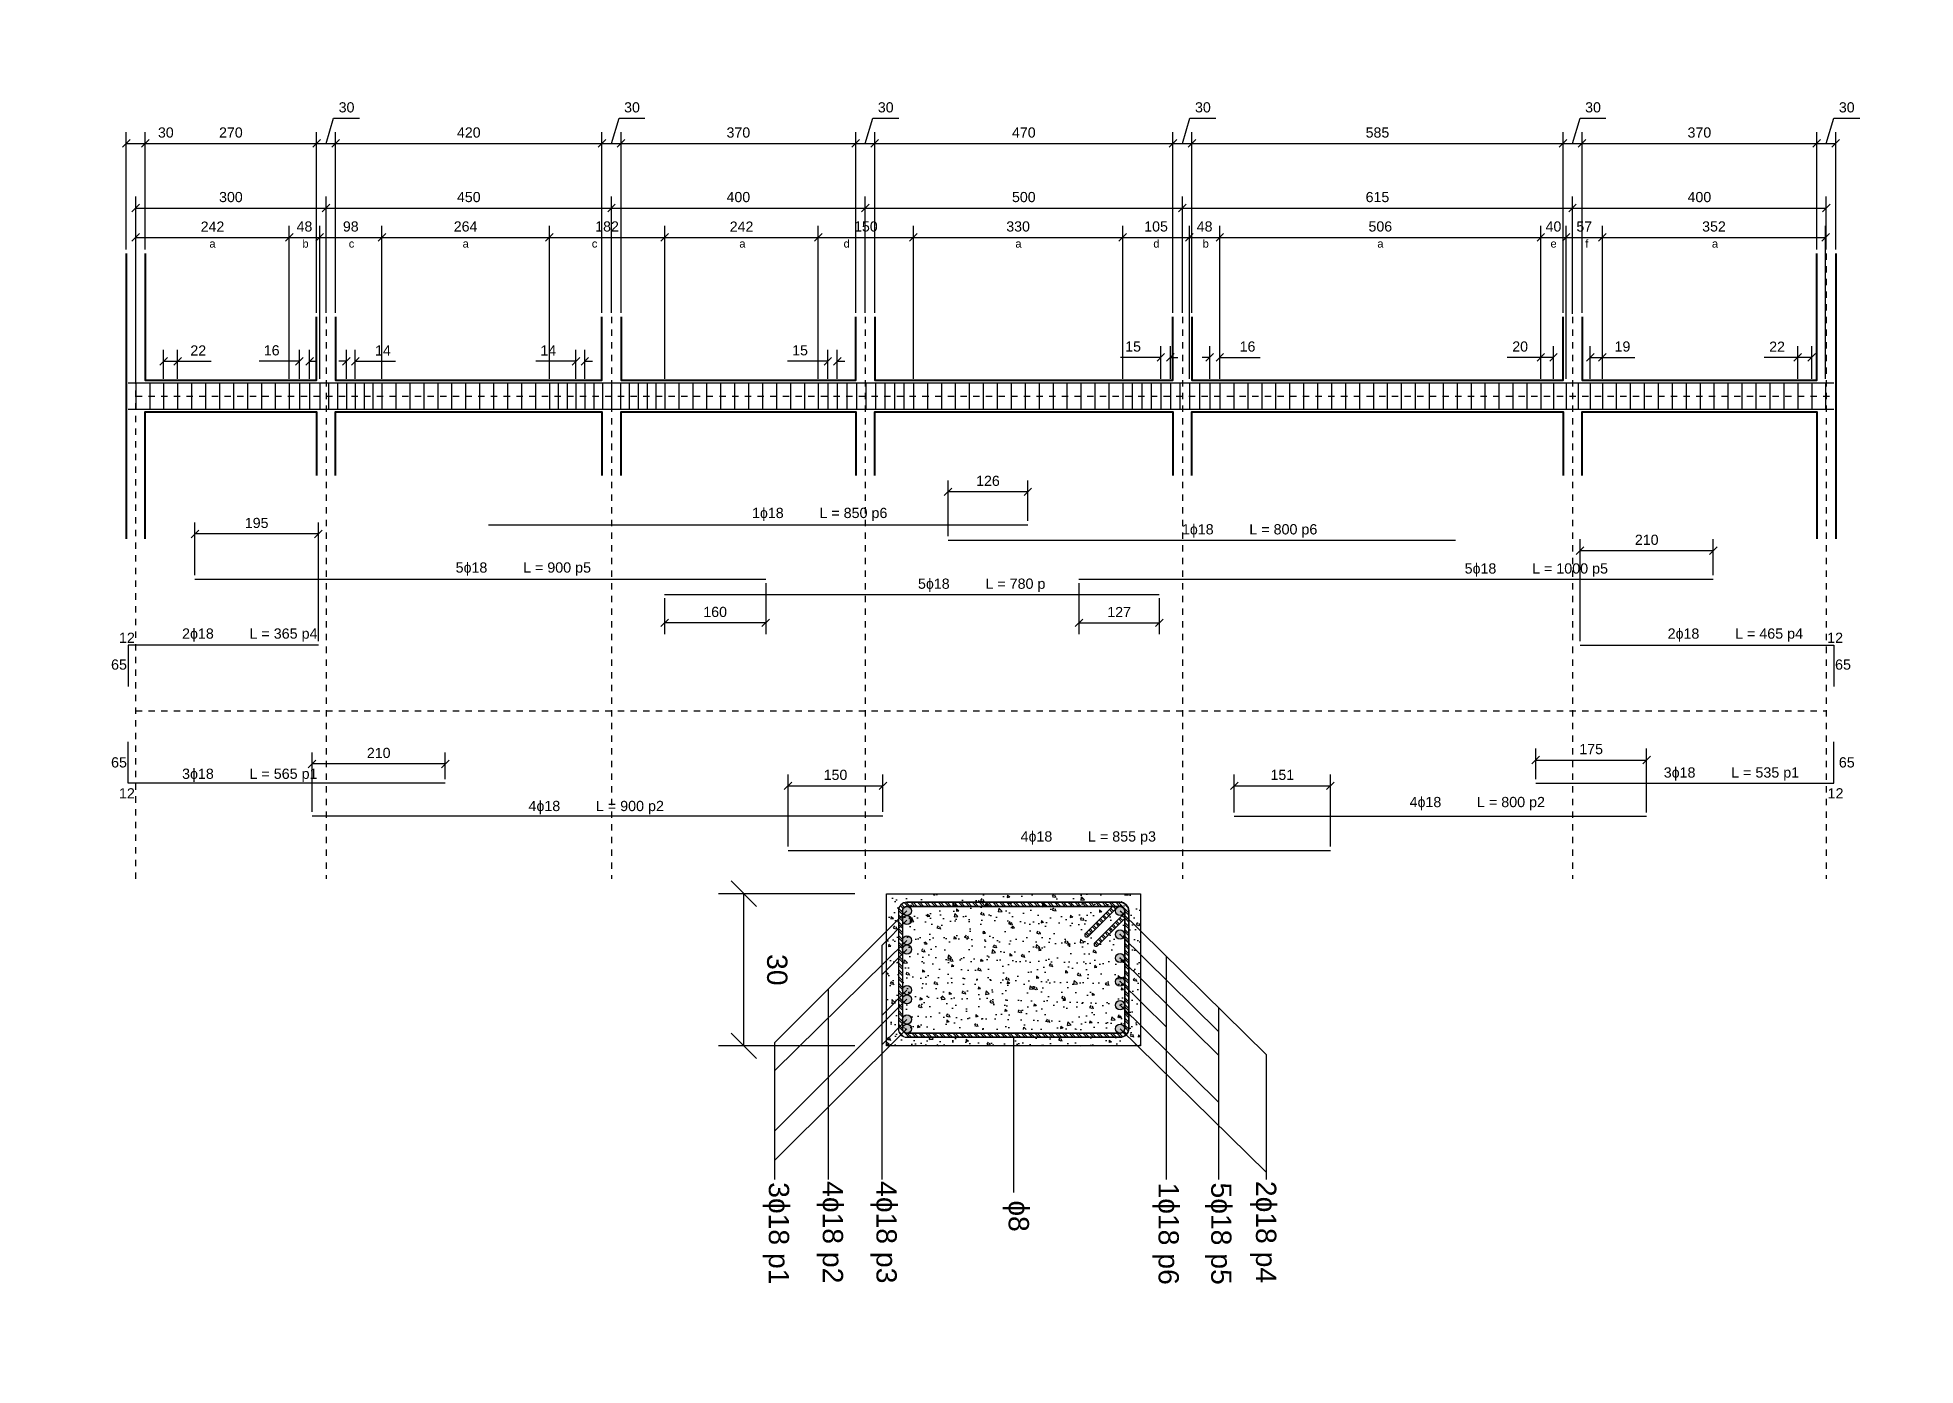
# Paper-space layout 'Armatura a taglio trave' of a CAD drawing. Header units: millimetres. Extents: x 0 to 29.6, y 0 to 20.9.
# The model-space entities are those that its viewports show. They can reach past a viewport. Long polylines and large blocks are cut down to what shows.
import ezdxf

# ---------------------------------------------------------------- set-up
doc = ezdxf.new("R2010")
doc.units = ezdxf.units.MM
doc.header["$LTSCALE"] = 0.025
doc.linetypes.add('ACAD_ISO02W100', pattern=[15, 12, -3])
doc.linetypes.add('ACAD_ISO04W100', pattern=[30, 24, -3, 0, -3])
for name, color, linetype in [('armatura flessione', 1, 'Continuous'), ('armatura taglio', 1, 'Continuous'), ('cls', 3, 'Continuous'), ('proiezioni', 4, 'Continuous'), ('quote', 2, 'Continuous'), ('quote staffe', 2, 'Continuous'), ('retini', 9, 'Continuous'), ('testi', 2, 'Continuous'), ('testi staffe', 2, 'Continuous')]:
    doc.layers.add(name, color=color, linetype=linetype)
doc.layers.get('0').off()
doc.styles.get("Standard").update_dxf_attribs({"font": 'arial.ttf'})
doc.dimstyles.new('Quote', dxfattribs={"dimtxt": 0.16, "dimasz": 0.12, "dimexe": 0.18, "dimexo": 0.0625, "dimgap": 0.09, "dimtad": 1, "dimdec": 0, "dimlfac": 100, "dimzin": 0, "dimdsep": 46, "dimtxsty": 'Standard', "dimblk": 'OBLIQUE', "dimcen": 0.09, "dimclrd": 256, "dimclrt": 256, "dimadec": 0, "dimazin": 0, "dimtfac": 1, "dimtdec": 0, "dimtofl": 0, "dimtmove": 0, "dimatfit": 3, "dimldrblk": 'OBLIQUE', "dimfxl": 1, "dimtolj": 1, "dimtzin": 0, "dimlwd": 25, "dimarcsym": 0})
doc.dimstyles.new('Quote particolari', dxfattribs={"dimtxt": 0.04, "dimasz": 0.05, "dimexe": 0.05, "dimexo": 0.0625, "dimgap": 0.045, "dimtad": 1, "dimdec": 0, "dimlfac": 100, "dimzin": 0, "dimdsep": 46, "dimtxsty": 'Standard', "dimblk": 'OBLIQUE', "dimcen": 0, "dimclrd": 256, "dimclrt": 256, "dimadec": 0, "dimazin": 0, "dimtfac": 1, "dimtdec": 0, "dimtofl": 0, "dimtmove": 0, "dimatfit": 3, "dimldrblk": 'OBLIQUE', "dimfxl": 1, "dimtolj": 1, "dimtzin": 0, "dimlwd": 25, "dimarcsym": 0})
pattern_1 = [(0, (0, 0), (0, 6.985), [5.08, -1.905]), (90, (0, 0), (-6.985, 4e-16), [5.08, -1.905])]
pattern_2 = [(45, (1.272411, 0), (-0.00673519209, 0.00673519209), []), (45, (1.276901, 0), (-0.00673519209, 0.00673519209), [])]

psp = doc.layouts.new('Armatura a taglio trave')

msp = doc.modelspace()

# ---------------------------------------------------------------- texts
at = {"layer": 'testi'}
for s, width, gutter_width, heights, insert, char_height, attachment_point in [('2ɸ18 p4', 0.215804, 0.5, [0], (2041.4113, 2363.9452), 0.04, 1), ('{\\H1.29167x;1ɸ18^I L = 850 p6}', 2.682039, 0.625, [0], (2018.4716, 2363.8701), 0.125, 1), ('5ɸ18 p5', 0.269754, 0.625, [0], (2041.4145, 2363.8569), 0.04, 1), ('1ɸ18 p6', 0.269754, 0.625, [0], (2041.4145, 2363.7532), 0.04, 1), ('{\\H1.29167x;1ɸ18^I L = 800 p6}', 2.682039, 0.625, [0], (2025.2494, 2363.6123), 0.125, 1), ('4ɸ18 p3', 0.269754, 0.625, [0], (2041.4118, 2363.1973), 0.04, 1), ('4ɸ18 p2', 0.269754, 0.625, [0], (2041.4118, 2363.0915), 0.04, 1), ('{\\H1.29167x;5ɸ18^I L = 900 p5}', 2.682039, 0.625, [0], (2013.7997, 2363.0099), 0.125, 1), ('{\\H1.29167x;5ɸ18^I L = 1000 p5}', 2.682039, 0.625, [0], (2029.7061, 2362.9951), 0.125, 1), ('3ɸ18 p1', 0.269754, 0.625, [0], (2041.4139, 2362.9852), 0.04, 1), ('{\\H1.29167x;5ɸ18^I L = 780 p}', 2.682039, 0.625, [0], (2021.0883, 2362.7549), 0.125, 1), ('{\\H1.29167x;2ɸ18^I L = 365 p4}', 2.682039, 0.625, [0], (2009.4875, 2361.9685), 0.125, 1), ('{\\H1.29167x;2ɸ18^I L = 465 p4}', 2.239474, 0.625, [0.1873], (2032.9065, 2361.9685), 0.125, 1), ('{\\H1.29167x;12}', 2.682039, 0.625, [0], (2008.4922, 2361.9021), 0.125, 1), ('{\\H1.29167x;12}', 2.682039, 0.625, [0], (2035.6721, 2361.9021), 0.125, 3), ('{\\H1.29167x;65}', 2.682039, 0.625, [0], (2008.3677, 2361.48), 0.125, 1), ('{\\H1.29167x;65}', 2.682039, 0.625, [0], (2035.7966, 2361.48), 0.125, 3), ('{\\H1.29167x;65}', 2.682039, 0.625, [0], (2008.3677, 2359.938), 0.125, 1), ('{\\H1.29167x;65}', 2.682039, 0.625, [0], (2035.6052, 2359.938), 0.125, 1), ('{\\H1.29167x;3ɸ18^I L = 565 p1}', 2.682039, 0.625, [0], (2009.4875, 2359.7588), 0.125, 1), ('{\\H1.29167x;3ɸ18^I L = 535 p1}', 2.682039, 0.625, [0], (2032.8451, 2359.779), 0.125, 1), ('{\\H1.29167x;12}', 2.682039, 0.625, [0], (2008.4922, 2359.4499), 0.125, 1), ('{\\H1.29167x;12}', 2.682039, 0.625, [0], (2035.4275, 2359.4499), 0.125, 1), ('{\\H1.29167x;4ɸ18^I L = 800 p2}', 2.682039, 0.625, [0], (2028.8383, 2359.3128), 0.125, 1), ('{\\H1.29167x;4ɸ18^I L = 900 p2}', 2.682039, 0.625, [0], (2014.9485, 2359.2509), 0.125, 1), ('{\\H1.29167x;4ɸ18^I L = 855 p3}', 2.682039, 0.625, [0], (2022.7058, 2358.7705), 0.125, 1)]:
    msp.add_mtext_dynamic_manual_height_columns(s, width=width, gutter_width=gutter_width, heights=heights, dxfattribs=dict(at, insert=insert, char_height=char_height, attachment_point=attachment_point))
at = {"layer": 'testi staffe', "attachment_point": 1}
for s, width, insert, char_height in [('b', 0.199853, (2011.3847, 2368.0975), 0.125), ('d', 0.199853, (2019.9162, 2368.0975), 0.125), ('d', 0.199853, (2024.7989, 2368.0975), 0.125), ('b', 0.199853, (2025.5769, 2368.0975), 0.125), ('f', 0.199853, (2031.608, 2368.0975), 0.125), ('a', 0.199853, (2009.9182, 2368.0975), 0.125), ('c', 0.199853, (2012.1147, 2368.0975), 0.125), ('a', 0.199853, (2013.9102, 2368.0975), 0.125), ('c', 0.199853, (2015.9468, 2368.0975), 0.125), ('a', 0.199853, (2018.2724, 2368.0975), 0.125), ('a', 0.199853, (2022.6239, 2368.0975), 0.125), ('a', 0.199853, (2028.3299, 2368.0975), 0.125), ('e', 0.199853, (2031.0599, 2368.0975), 0.125), ('a', 0.199853, (2033.6045, 2368.0975), 0.125), ('ɸ8', 0.098436, (2041.4498, 2363.4578), 0.04)]:
    msp.add_mtext_dynamic_manual_height_columns(s, width=width, gutter_width=0.625, heights=[0], dxfattribs=dict(at, insert=insert, char_height=char_height))

# ---------------------------------------------------------------- blocks, each defined once
blk = doc.blocks.new('_Oblique')
at = {"color": 0, "linetype": 'ByBlock', "lineweight": -2}
blk.add_line((-0.5, -0.5), (0.5, 0.5), dxfattribs=at)
blk = doc.blocks.new('*D1')
at = {"layer": 'Defpoints', "color": 0, "transparency": 16777216}
for p in [(2032.5749, 2359.8936), (2030.8271, 2359.5306), (2032.5749, 2359.0037)]:
    blk.add_point(p, dxfattribs=at)
at = {"layer": 'quote', "color": 0, "lineweight": -2, "transparency": 16777216}
for p, q in [((2030.8271, 2359.5931), (2030.8271, 2360.0736)), ((2032.5749, 2359.0662), (2032.5749, 2360.0736))]:
    blk.add_line(p, q, dxfattribs=at)
at = {"layer": 'quote', "lineweight": 25, "transparency": 16777216}
blk.add_line((2030.8271, 2359.8936), (2032.5749, 2359.8936), dxfattribs=at)
at = {"layer": 'quote', "lineweight": 25, "transparency": 16777216, "xscale": 0.12, "yscale": 0.12, "zscale": 0.12, "rotation": 180}
blk.add_blockref('_Oblique', (2030.8271, 2359.8936), dxfattribs=at)
at = {"layer": 'quote', "lineweight": 25, "transparency": 16777216, "xscale": 0.12, "yscale": 0.12, "zscale": 0.12}
blk.add_blockref('_Oblique', (2032.5749, 2359.8936), dxfattribs=at)
at = {"layer": 'quote', "transparency": 16777216, "insert": (2031.701, 2360.0653), "char_height": 0.16, "attachment_point": 5}
blk.add_mtext('\\A1;175', dxfattribs=at)
blk = doc.blocks.new('*D2')
at = {"layer": 'Defpoints', "color": 0, "transparency": 16777216}
for p in [(2027.5899, 2359.4879), (2026.0749, 2359.0037), (2027.5899, 2358.4687)]:
    blk.add_point(p, dxfattribs=at)
at = {"layer": 'quote', "color": 0, "lineweight": -2, "transparency": 16777216}
for p, q in [((2026.0749, 2359.0662), (2026.0749, 2359.6679)), ((2027.5899, 2358.5312), (2027.5899, 2359.6679))]:
    blk.add_line(p, q, dxfattribs=at)
at = {"layer": 'quote', "lineweight": 25, "transparency": 16777216}
blk.add_line((2026.0749, 2359.4879), (2027.5899, 2359.4879), dxfattribs=at)
at = {"layer": 'quote', "lineweight": 25, "transparency": 16777216, "xscale": 0.12, "yscale": 0.12, "zscale": 0.12, "rotation": 180}
blk.add_blockref('_Oblique', (2026.0749, 2359.4879), dxfattribs=at)
at = {"layer": 'quote', "lineweight": 25, "transparency": 16777216, "xscale": 0.12, "yscale": 0.12, "zscale": 0.12}
blk.add_blockref('_Oblique', (2027.5899, 2359.4879), dxfattribs=at)
at = {"layer": 'quote', "transparency": 16777216, "insert": (2026.8324, 2359.6596), "char_height": 0.16, "attachment_point": 5}
blk.add_mtext('\\A1;151', dxfattribs=at)
blk = doc.blocks.new('*D3')
at = {"layer": 'Defpoints', "color": 0, "transparency": 16777216}
for p in [(2020.5371, 2359.4879), (2020.5371, 2359.0151), (2019.0399, 2358.4687)]:
    blk.add_point(p, dxfattribs=at)
at = {"layer": 'quote', "color": 0, "lineweight": -2, "transparency": 16777216}
for p, q in [((2019.0399, 2358.5312), (2019.0399, 2359.6679)), ((2020.5371, 2359.0776), (2020.5371, 2359.6679))]:
    blk.add_line(p, q, dxfattribs=at)
at = {"layer": 'quote', "lineweight": 25, "transparency": 16777216}
blk.add_line((2019.0399, 2359.4879), (2020.5371, 2359.4879), dxfattribs=at)
at = {"layer": 'quote', "lineweight": 25, "transparency": 16777216, "xscale": 0.12, "yscale": 0.12, "zscale": 0.12, "rotation": 180}
blk.add_blockref('_Oblique', (2019.0399, 2359.4879), dxfattribs=at)
at = {"layer": 'quote', "lineweight": 25, "transparency": 16777216, "xscale": 0.12, "yscale": 0.12, "zscale": 0.12}
blk.add_blockref('_Oblique', (2020.5371, 2359.4879), dxfattribs=at)
at = {"layer": 'quote', "transparency": 16777216, "insert": (2019.7885, 2359.6596), "char_height": 0.16, "attachment_point": 5}
blk.add_mtext('\\A1;150', dxfattribs=at)
blk = doc.blocks.new('*D4')
at = {"layer": 'Defpoints', "color": 0, "transparency": 16777216}
for p in [(2011.5371, 2359.8336), (2013.6371, 2359.5306), (2011.5371, 2359.0151)]:
    blk.add_point(p, dxfattribs=at)
at = {"layer": 'quote', "color": 0, "lineweight": -2, "transparency": 16777216}
for p, q in [((2011.5371, 2359.0776), (2011.5371, 2360.0136)), ((2013.6371, 2359.5931), (2013.6371, 2360.0136))]:
    blk.add_line(p, q, dxfattribs=at)
at = {"layer": 'quote', "lineweight": 25, "transparency": 16777216}
blk.add_line((2013.6371, 2359.8336), (2011.5371, 2359.8336), dxfattribs=at)
at = {"layer": 'quote', "lineweight": 25, "transparency": 16777216, "xscale": 0.12, "yscale": 0.12, "zscale": 0.12, "rotation": 180}
blk.add_blockref('_Oblique', (2011.5371, 2359.8336), dxfattribs=at)
at = {"layer": 'quote', "lineweight": 25, "transparency": 16777216, "xscale": 0.12, "yscale": 0.12, "zscale": 0.12}
blk.add_blockref('_Oblique', (2013.6371, 2359.8336), dxfattribs=at)
at = {"layer": 'quote', "transparency": 16777216, "insert": (2012.5871, 2360.0053), "char_height": 0.16, "attachment_point": 5}
blk.add_mtext('\\A1;210', dxfattribs=at)
blk = doc.blocks.new('*D5')
at = {"layer": 'Defpoints', "color": 0, "transparency": 16777216}
for p in [(2023.6264, 2362.7436), (2024.8932, 2362.5057), (2024.8932, 2362.0567)]:
    blk.add_point(p, dxfattribs=at)
at = {"layer": 'quote', "color": 0, "lineweight": -2, "transparency": 16777216}
for p, q in [((2023.6264, 2362.6811), (2023.6264, 2361.8767)), ((2024.8932, 2362.4432), (2024.8932, 2361.8767))]:
    blk.add_line(p, q, dxfattribs=at)
at = {"layer": 'quote', "lineweight": 25, "transparency": 16777216}
blk.add_line((2023.6264, 2362.0567), (2024.8932, 2362.0567), dxfattribs=at)
at = {"layer": 'quote', "lineweight": 25, "transparency": 16777216, "xscale": 0.12, "yscale": 0.12, "zscale": 0.12, "rotation": 180}
blk.add_blockref('_Oblique', (2023.6264, 2362.0567), dxfattribs=at)
at = {"layer": 'quote', "lineweight": 25, "transparency": 16777216, "xscale": 0.12, "yscale": 0.12, "zscale": 0.12}
blk.add_blockref('_Oblique', (2024.8932, 2362.0567), dxfattribs=at)
at = {"layer": 'quote', "transparency": 16777216, "insert": (2024.2598, 2362.227), "char_height": 0.16, "attachment_point": 5}
blk.add_mtext('\\A1;127', dxfattribs=at)
blk = doc.blocks.new('*D6')
at = {"layer": 'Defpoints', "color": 0, "transparency": 16777216}
for p in [(2031.5271, 2363.1934), (2033.6264, 2362.7436), (2031.5271, 2361.7058)]:
    blk.add_point(p, dxfattribs=at)
at = {"layer": 'quote', "color": 0, "lineweight": -2, "transparency": 16777216}
for p, q in [((2031.5271, 2361.7683), (2031.5271, 2363.3734)), ((2033.6264, 2362.8061), (2033.6264, 2363.3734))]:
    blk.add_line(p, q, dxfattribs=at)
at = {"layer": 'quote', "lineweight": 25, "transparency": 16777216}
blk.add_line((2033.6264, 2363.1934), (2031.5271, 2363.1934), dxfattribs=at)
at = {"layer": 'quote', "lineweight": 25, "transparency": 16777216, "xscale": 0.12, "yscale": 0.12, "zscale": 0.12, "rotation": 180}
blk.add_blockref('_Oblique', (2031.5271, 2363.1934), dxfattribs=at)
at = {"layer": 'quote', "lineweight": 25, "transparency": 16777216, "xscale": 0.12, "yscale": 0.12, "zscale": 0.12}
blk.add_blockref('_Oblique', (2033.6264, 2363.1934), dxfattribs=at)
at = {"layer": 'quote', "transparency": 16777216, "insert": (2032.5768, 2363.3651), "char_height": 0.16, "attachment_point": 5}
blk.add_mtext('\\A1;210', dxfattribs=at)
blk = doc.blocks.new('*D7')
at = {"layer": 'Defpoints', "color": 0, "transparency": 16777216}
for p in [(2021.5635, 2364.1223), (2022.8201, 2363.6041), (2021.5635, 2363.3589)]:
    blk.add_point(p, dxfattribs=at)
at = {"layer": 'quote', "color": 0, "lineweight": -2, "transparency": 16777216}
for p, q in [((2021.5635, 2363.4214), (2021.5635, 2364.3023)), ((2022.8201, 2363.6666), (2022.8201, 2364.3023))]:
    blk.add_line(p, q, dxfattribs=at)
at = {"layer": 'quote', "lineweight": 25, "transparency": 16777216}
blk.add_line((2022.8201, 2364.1223), (2021.5635, 2364.1223), dxfattribs=at)
at = {"layer": 'quote', "lineweight": 25, "transparency": 16777216, "xscale": 0.12, "yscale": 0.12, "zscale": 0.12, "rotation": 180}
blk.add_blockref('_Oblique', (2021.5635, 2364.1223), dxfattribs=at)
at = {"layer": 'quote', "lineweight": 25, "transparency": 16777216, "xscale": 0.12, "yscale": 0.12, "zscale": 0.12}
blk.add_blockref('_Oblique', (2022.8201, 2364.1223), dxfattribs=at)
at = {"layer": 'quote', "transparency": 16777216, "insert": (2022.1918, 2364.294), "char_height": 0.16, "attachment_point": 5}
blk.add_mtext('\\A1;126', dxfattribs=at)
blk = doc.blocks.new('*D8')
at = {"layer": 'Defpoints', "color": 0, "transparency": 16777216}
for p in [(2018.6894, 2362.7436), (2017.0932, 2362.5057), (2017.0932, 2362.0567)]:
    blk.add_point(p, dxfattribs=at)
at = {"layer": 'quote', "color": 0, "lineweight": -2, "transparency": 16777216}
for p, q in [((2018.6894, 2362.6811), (2018.6894, 2361.8767)), ((2017.0932, 2362.4432), (2017.0932, 2361.8767))]:
    blk.add_line(p, q, dxfattribs=at)
at = {"layer": 'quote', "lineweight": 25, "transparency": 16777216}
blk.add_line((2018.6894, 2362.0567), (2017.0932, 2362.0567), dxfattribs=at)
at = {"layer": 'quote', "lineweight": 25, "transparency": 16777216, "xscale": 0.12, "yscale": 0.12, "zscale": 0.12, "rotation": 180}
blk.add_blockref('_Oblique', (2017.0932, 2362.0567), dxfattribs=at)
at = {"layer": 'quote', "lineweight": 25, "transparency": 16777216, "xscale": 0.12, "yscale": 0.12, "zscale": 0.12}
blk.add_blockref('_Oblique', (2018.6894, 2362.0567), dxfattribs=at)
at = {"layer": 'quote', "transparency": 16777216, "insert": (2017.8913, 2362.2284), "char_height": 0.16, "attachment_point": 5}
blk.add_mtext('\\A1;160', dxfattribs=at)
blk = doc.blocks.new('*D9')
at = {"layer": 'Defpoints', "color": 0, "transparency": 16777216}
for p in [(2009.6894, 2363.4589), (2009.6894, 2362.7436), (2011.6371, 2361.7058)]:
    blk.add_point(p, dxfattribs=at)
at = {"layer": 'quote', "color": 0, "lineweight": -2, "transparency": 16777216}
for p, q in [((2009.6894, 2362.8061), (2009.6894, 2363.6389)), ((2011.6371, 2361.7683), (2011.6371, 2363.6389))]:
    blk.add_line(p, q, dxfattribs=at)
at = {"layer": 'quote', "lineweight": 25, "transparency": 16777216}
blk.add_line((2011.6371, 2363.4589), (2009.6894, 2363.4589), dxfattribs=at)
at = {"layer": 'quote', "lineweight": 25, "transparency": 16777216, "xscale": 0.12, "yscale": 0.12, "zscale": 0.12, "rotation": 180}
blk.add_blockref('_Oblique', (2009.6894, 2363.4589), dxfattribs=at)
at = {"layer": 'quote', "lineweight": 25, "transparency": 16777216, "xscale": 0.12, "yscale": 0.12, "zscale": 0.12}
blk.add_blockref('_Oblique', (2011.6371, 2363.4589), dxfattribs=at)
at = {"layer": 'quote', "transparency": 16777216, "insert": (2010.6633, 2363.6305), "char_height": 0.16, "attachment_point": 5}
blk.add_mtext('\\A1;195', dxfattribs=at)
blk = doc.blocks.new('*D10')
at = {"layer": 'Defpoints', "color": 0, "transparency": 16777216}
for p in [(2011.7571, 2368.5963), (2008.7571, 2367.8814), (2011.7571, 2366.8814)]:
    blk.add_point(p, dxfattribs=at)
at = {"layer": 'quote', "color": 0, "lineweight": -2, "transparency": 16777216}
for p, q in [((2008.7571, 2367.9439), (2008.7571, 2368.7763)), ((2011.7571, 2366.9439), (2011.7571, 2368.7763))]:
    blk.add_line(p, q, dxfattribs=at)
at = {"layer": 'quote', "lineweight": 25, "transparency": 16777216}
blk.add_line((2008.7571, 2368.5963), (2011.7571, 2368.5963), dxfattribs=at)
at = {"layer": 'quote', "lineweight": 25, "transparency": 16777216, "xscale": 0.12, "yscale": 0.12, "zscale": 0.12, "rotation": 180}
blk.add_blockref('_Oblique', (2008.7571, 2368.5963), dxfattribs=at)
at = {"layer": 'quote', "lineweight": 25, "transparency": 16777216, "xscale": 0.12, "yscale": 0.12, "zscale": 0.12}
blk.add_blockref('_Oblique', (2011.7571, 2368.5963), dxfattribs=at)
at = {"layer": 'quote', "transparency": 16777216, "insert": (2010.2571, 2368.768), "char_height": 0.16, "attachment_point": 5}
blk.add_mtext('\\A1;300', dxfattribs=at)
blk = doc.blocks.new('*D11')
at = {"layer": 'Defpoints', "color": 0, "transparency": 16777216}
for p in [(2016.2571, 2368.5963), (2011.7571, 2366.8814), (2016.2571, 2366.8814)]:
    blk.add_point(p, dxfattribs=at)
at = {"layer": 'quote', "color": 0, "lineweight": -2, "transparency": 16777216}
for p, q in [((2011.7571, 2366.9439), (2011.7571, 2368.7763)), ((2016.2571, 2366.9439), (2016.2571, 2368.7763))]:
    blk.add_line(p, q, dxfattribs=at)
at = {"layer": 'quote', "lineweight": 25, "transparency": 16777216}
blk.add_line((2011.7571, 2368.5963), (2016.2571, 2368.5963), dxfattribs=at)
at = {"layer": 'quote', "lineweight": 25, "transparency": 16777216, "xscale": 0.12, "yscale": 0.12, "zscale": 0.12, "rotation": 180}
blk.add_blockref('_Oblique', (2011.7571, 2368.5963), dxfattribs=at)
at = {"layer": 'quote', "lineweight": 25, "transparency": 16777216, "xscale": 0.12, "yscale": 0.12, "zscale": 0.12}
blk.add_blockref('_Oblique', (2016.2571, 2368.5963), dxfattribs=at)
at = {"layer": 'quote', "transparency": 16777216, "insert": (2014.0071, 2368.7679), "char_height": 0.16, "attachment_point": 5}
blk.add_mtext('\\A1;450', dxfattribs=at)
blk = doc.blocks.new('*D12')
at = {"layer": 'Defpoints', "color": 0, "transparency": 16777216}
for p in [(2020.2571, 2368.5963), (2016.2571, 2366.8814), (2020.2571, 2366.8814)]:
    blk.add_point(p, dxfattribs=at)
at = {"layer": 'quote', "color": 0, "lineweight": -2, "transparency": 16777216}
for p, q in [((2016.2571, 2366.9439), (2016.2571, 2368.7763)), ((2020.2571, 2366.9439), (2020.2571, 2368.7763))]:
    blk.add_line(p, q, dxfattribs=at)
at = {"layer": 'quote', "lineweight": 25, "transparency": 16777216}
blk.add_line((2016.2571, 2368.5963), (2020.2571, 2368.5963), dxfattribs=at)
at = {"layer": 'quote', "lineweight": 25, "transparency": 16777216, "xscale": 0.12, "yscale": 0.12, "zscale": 0.12, "rotation": 180}
blk.add_blockref('_Oblique', (2016.2571, 2368.5963), dxfattribs=at)
at = {"layer": 'quote', "lineweight": 25, "transparency": 16777216, "xscale": 0.12, "yscale": 0.12, "zscale": 0.12}
blk.add_blockref('_Oblique', (2020.2571, 2368.5963), dxfattribs=at)
at = {"layer": 'quote', "transparency": 16777216, "insert": (2018.2571, 2368.7679), "char_height": 0.16, "attachment_point": 5}
blk.add_mtext('\\A1;400', dxfattribs=at)
blk = doc.blocks.new('*D13')
at = {"layer": 'Defpoints', "color": 0, "transparency": 16777216}
for p in [(2025.2571, 2368.5963), (2020.2571, 2366.8814), (2025.2571, 2366.8814)]:
    blk.add_point(p, dxfattribs=at)
at = {"layer": 'quote', "color": 0, "lineweight": -2, "transparency": 16777216}
for p, q in [((2020.2571, 2366.9439), (2020.2571, 2368.7763)), ((2025.2571, 2366.9439), (2025.2571, 2368.7763))]:
    blk.add_line(p, q, dxfattribs=at)
at = {"layer": 'quote', "lineweight": 25, "transparency": 16777216}
blk.add_line((2020.2571, 2368.5963), (2025.2571, 2368.5963), dxfattribs=at)
at = {"layer": 'quote', "lineweight": 25, "transparency": 16777216, "xscale": 0.12, "yscale": 0.12, "zscale": 0.12, "rotation": 180}
blk.add_blockref('_Oblique', (2020.2571, 2368.5963), dxfattribs=at)
at = {"layer": 'quote', "lineweight": 25, "transparency": 16777216, "xscale": 0.12, "yscale": 0.12, "zscale": 0.12}
blk.add_blockref('_Oblique', (2025.2571, 2368.5963), dxfattribs=at)
at = {"layer": 'quote', "transparency": 16777216, "insert": (2022.7571, 2368.7679), "char_height": 0.16, "attachment_point": 5}
blk.add_mtext('\\A1;500', dxfattribs=at)
blk = doc.blocks.new('*D14')
at = {"layer": 'Defpoints', "color": 0, "transparency": 16777216}
for p in [(2031.4071, 2368.5963), (2025.2571, 2366.8814), (2031.4071, 2366.863)]:
    blk.add_point(p, dxfattribs=at)
at = {"layer": 'quote', "color": 0, "lineweight": -2, "transparency": 16777216}
for p, q in [((2025.2571, 2366.9439), (2025.2571, 2368.7763)), ((2031.4071, 2366.9255), (2031.4071, 2368.7763))]:
    blk.add_line(p, q, dxfattribs=at)
at = {"layer": 'quote', "lineweight": 25, "transparency": 16777216}
blk.add_line((2025.2571, 2368.5963), (2031.4071, 2368.5963), dxfattribs=at)
at = {"layer": 'quote', "lineweight": 25, "transparency": 16777216, "xscale": 0.12, "yscale": 0.12, "zscale": 0.12, "rotation": 180}
blk.add_blockref('_Oblique', (2025.2571, 2368.5963), dxfattribs=at)
at = {"layer": 'quote', "lineweight": 25, "transparency": 16777216, "xscale": 0.12, "yscale": 0.12, "zscale": 0.12}
blk.add_blockref('_Oblique', (2031.4071, 2368.5963), dxfattribs=at)
at = {"layer": 'quote', "transparency": 16777216, "insert": (2028.3321, 2368.7679), "char_height": 0.16, "attachment_point": 5}
blk.add_mtext('\\A1;615', dxfattribs=at)
blk = doc.blocks.new('*D15')
at = {"layer": 'Defpoints', "color": 0, "transparency": 16777216}
for p in [(2035.4071, 2368.5963), (2035.4071, 2367.8814), (2031.4071, 2366.863)]:
    blk.add_point(p, dxfattribs=at)
at = {"layer": 'quote', "color": 0, "lineweight": -2, "transparency": 16777216}
for p, q in [((2031.4071, 2366.9255), (2031.4071, 2368.7763)), ((2035.4071, 2367.9439), (2035.4071, 2368.7763))]:
    blk.add_line(p, q, dxfattribs=at)
at = {"layer": 'quote', "lineweight": 25, "transparency": 16777216}
blk.add_line((2031.4071, 2368.5963), (2035.4071, 2368.5963), dxfattribs=at)
at = {"layer": 'quote', "lineweight": 25, "transparency": 16777216, "xscale": 0.12, "yscale": 0.12, "zscale": 0.12, "rotation": 180}
blk.add_blockref('_Oblique', (2031.4071, 2368.5963), dxfattribs=at)
at = {"layer": 'quote', "lineweight": 25, "transparency": 16777216, "xscale": 0.12, "yscale": 0.12, "zscale": 0.12}
blk.add_blockref('_Oblique', (2035.4071, 2368.5963), dxfattribs=at)
at = {"layer": 'quote', "transparency": 16777216, "insert": (2033.4071, 2368.7679), "char_height": 0.16, "attachment_point": 5}
blk.add_mtext('\\A1;400', dxfattribs=at)
blk = doc.blocks.new('*D16')
at = {"layer": 'Defpoints', "color": 0, "transparency": 16777216}
for p in [(2008.9071, 2369.6137), (2008.6071, 2367.8814), (2008.9071, 2367.8814)]:
    blk.add_point(p, dxfattribs=at)
at = {"layer": 'quote', "color": 0, "lineweight": -2, "transparency": 16777216}
for p, q in [((2008.6071, 2367.9439), (2008.6071, 2369.7937)), ((2008.9071, 2367.9439), (2008.9071, 2369.7937))]:
    blk.add_line(p, q, dxfattribs=at)
at = {"layer": 'quote', "lineweight": 25, "transparency": 16777216}
for p, q in [((2008.6071, 2369.6137), (2008.9071, 2369.6137)), ((2008.9071, 2369.6137), (2009.4357, 2369.6137))]:
    blk.add_line(p, q, dxfattribs=at)
at = {"layer": 'quote', "lineweight": 25, "transparency": 16777216, "xscale": 0.12, "yscale": 0.12, "zscale": 0.12, "rotation": 180}
blk.add_blockref('_Oblique', (2008.6071, 2369.6137), dxfattribs=at)
at = {"layer": 'quote', "lineweight": 25, "transparency": 16777216, "xscale": 0.12, "yscale": 0.12, "zscale": 0.12}
blk.add_blockref('_Oblique', (2008.9071, 2369.6137), dxfattribs=at)
at = {"layer": 'quote', "transparency": 16777216, "insert": (2009.2314, 2369.7855), "char_height": 0.16, "attachment_point": 5}
blk.add_mtext('\\A1;30', dxfattribs=at)
blk = doc.blocks.new('*D17')
at = {"layer": 'Defpoints', "color": 0, "transparency": 16777216}
for p in [(2011.6071, 2369.6137), (2008.9071, 2367.8814), (2011.6071, 2366.8814)]:
    blk.add_point(p, dxfattribs=at)
at = {"layer": 'quote', "color": 0, "lineweight": -2, "transparency": 16777216}
for p, q in [((2008.9071, 2367.9439), (2008.9071, 2369.7937)), ((2011.6071, 2366.9439), (2011.6071, 2369.7937))]:
    blk.add_line(p, q, dxfattribs=at)
at = {"layer": 'quote', "lineweight": 25, "transparency": 16777216}
blk.add_line((2008.9071, 2369.6137), (2011.6071, 2369.6137), dxfattribs=at)
at = {"layer": 'quote', "lineweight": 25, "transparency": 16777216, "xscale": 0.12, "yscale": 0.12, "zscale": 0.12, "rotation": 180}
blk.add_blockref('_Oblique', (2008.9071, 2369.6137), dxfattribs=at)
at = {"layer": 'quote', "lineweight": 25, "transparency": 16777216, "xscale": 0.12, "yscale": 0.12, "zscale": 0.12}
blk.add_blockref('_Oblique', (2011.6071, 2369.6137), dxfattribs=at)
at = {"layer": 'quote', "transparency": 16777216, "insert": (2010.2571, 2369.7854), "char_height": 0.16, "attachment_point": 5}
blk.add_mtext('\\A1;270', dxfattribs=at)
blk = doc.blocks.new('*D18')
at = {"layer": 'Defpoints', "color": 0, "transparency": 16777216}
for p in [(2011.9071, 2369.6137), (2011.6071, 2366.8814), (2011.9071, 2366.8814)]:
    blk.add_point(p, dxfattribs=at)
at = {"layer": 'quote', "lineweight": 25, "transparency": 16777216}
for p, q in [((2011.7571, 2369.6137), (2011.8762, 2370.0105)), ((2011.8762, 2370.0105), (2012.2847, 2370.0105)), ((2011.6071, 2369.6137), (2011.9071, 2369.6137))]:
    blk.add_line(p, q, dxfattribs=at)
at = {"layer": 'quote', "color": 0, "lineweight": -2, "transparency": 16777216}
for p, q in [((2011.6071, 2366.9439), (2011.6071, 2369.7937)), ((2011.9071, 2366.9439), (2011.9071, 2369.7937))]:
    blk.add_line(p, q, dxfattribs=at)
at = {"layer": 'quote', "lineweight": 25, "transparency": 16777216, "xscale": 0.12, "yscale": 0.12, "zscale": 0.12, "rotation": 180}
blk.add_blockref('_Oblique', (2011.6071, 2369.6137), dxfattribs=at)
at = {"layer": 'quote', "lineweight": 25, "transparency": 16777216, "xscale": 0.12, "yscale": 0.12, "zscale": 0.12}
blk.add_blockref('_Oblique', (2011.9071, 2369.6137), dxfattribs=at)
at = {"layer": 'quote', "transparency": 16777216, "insert": (2012.0804, 2370.1822), "char_height": 0.16, "attachment_point": 5}
blk.add_mtext('\\A1;30', dxfattribs=at)
blk = doc.blocks.new('*D19')
at = {"layer": 'Defpoints', "color": 0, "transparency": 16777216}
for p in [(2016.1071, 2369.6137), (2011.9071, 2366.8814), (2016.1071, 2366.8814)]:
    blk.add_point(p, dxfattribs=at)
at = {"layer": 'quote', "color": 0, "lineweight": -2, "transparency": 16777216}
for p, q in [((2011.9071, 2366.9439), (2011.9071, 2369.7937)), ((2016.1071, 2366.9439), (2016.1071, 2369.7937))]:
    blk.add_line(p, q, dxfattribs=at)
at = {"layer": 'quote', "lineweight": 25, "transparency": 16777216}
blk.add_line((2011.9071, 2369.6137), (2016.1071, 2369.6137), dxfattribs=at)
at = {"layer": 'quote', "lineweight": 25, "transparency": 16777216, "xscale": 0.12, "yscale": 0.12, "zscale": 0.12, "rotation": 180}
blk.add_blockref('_Oblique', (2011.9071, 2369.6137), dxfattribs=at)
at = {"layer": 'quote', "lineweight": 25, "transparency": 16777216, "xscale": 0.12, "yscale": 0.12, "zscale": 0.12}
blk.add_blockref('_Oblique', (2016.1071, 2369.6137), dxfattribs=at)
at = {"layer": 'quote', "transparency": 16777216, "insert": (2014.0071, 2369.7854), "char_height": 0.16, "attachment_point": 5}
blk.add_mtext('\\A1;420', dxfattribs=at)
blk = doc.blocks.new('*D20')
at = {"layer": 'Defpoints', "color": 0, "transparency": 16777216}
for p in [(2016.4071, 2369.6137), (2016.1071, 2366.8814), (2016.4071, 2366.8814)]:
    blk.add_point(p, dxfattribs=at)
at = {"layer": 'quote', "lineweight": 25, "transparency": 16777216}
for p, q in [((2016.2571, 2369.6137), (2016.3762, 2370.0105)), ((2016.3762, 2370.0105), (2016.7847, 2370.0105)), ((2016.1071, 2369.6137), (2016.4071, 2369.6137))]:
    blk.add_line(p, q, dxfattribs=at)
at = {"layer": 'quote', "color": 0, "lineweight": -2, "transparency": 16777216}
for p, q in [((2016.1071, 2366.9439), (2016.1071, 2369.7937)), ((2016.4071, 2366.9439), (2016.4071, 2369.7937))]:
    blk.add_line(p, q, dxfattribs=at)
at = {"layer": 'quote', "lineweight": 25, "transparency": 16777216, "xscale": 0.12, "yscale": 0.12, "zscale": 0.12, "rotation": 180}
blk.add_blockref('_Oblique', (2016.1071, 2369.6137), dxfattribs=at)
at = {"layer": 'quote', "lineweight": 25, "transparency": 16777216, "xscale": 0.12, "yscale": 0.12, "zscale": 0.12}
blk.add_blockref('_Oblique', (2016.4071, 2369.6137), dxfattribs=at)
at = {"layer": 'quote', "transparency": 16777216, "insert": (2016.5804, 2370.1822), "char_height": 0.16, "attachment_point": 5}
blk.add_mtext('\\A1;30', dxfattribs=at)
blk = doc.blocks.new('*D21')
at = {"layer": 'Defpoints', "color": 0, "transparency": 16777216}
for p in [(2020.1071, 2369.6137), (2016.4071, 2366.8814), (2020.1071, 2366.8814)]:
    blk.add_point(p, dxfattribs=at)
at = {"layer": 'quote', "color": 0, "lineweight": -2, "transparency": 16777216}
for p, q in [((2016.4071, 2366.9439), (2016.4071, 2369.7937)), ((2020.1071, 2366.9439), (2020.1071, 2369.7937))]:
    blk.add_line(p, q, dxfattribs=at)
at = {"layer": 'quote', "lineweight": 25, "transparency": 16777216}
blk.add_line((2016.4071, 2369.6137), (2020.1071, 2369.6137), dxfattribs=at)
at = {"layer": 'quote', "lineweight": 25, "transparency": 16777216, "xscale": 0.12, "yscale": 0.12, "zscale": 0.12, "rotation": 180}
blk.add_blockref('_Oblique', (2016.4071, 2369.6137), dxfattribs=at)
at = {"layer": 'quote', "lineweight": 25, "transparency": 16777216, "xscale": 0.12, "yscale": 0.12, "zscale": 0.12}
blk.add_blockref('_Oblique', (2020.1071, 2369.6137), dxfattribs=at)
at = {"layer": 'quote', "transparency": 16777216, "insert": (2018.2571, 2369.7855), "char_height": 0.16, "attachment_point": 5}
blk.add_mtext('\\A1;370', dxfattribs=at)
blk = doc.blocks.new('*D22')
at = {"layer": 'Defpoints', "color": 0, "transparency": 16777216}
for p in [(2020.4071, 2369.6137), (2020.1071, 2366.8814), (2020.4071, 2366.8814)]:
    blk.add_point(p, dxfattribs=at)
at = {"layer": 'quote', "lineweight": 25, "transparency": 16777216}
for p, q in [((2020.2571, 2369.6137), (2020.3762, 2370.0105)), ((2020.3762, 2370.0105), (2020.7847, 2370.0105)), ((2020.1071, 2369.6137), (2020.4071, 2369.6137))]:
    blk.add_line(p, q, dxfattribs=at)
at = {"layer": 'quote', "color": 0, "lineweight": -2, "transparency": 16777216}
for p, q in [((2020.1071, 2366.9439), (2020.1071, 2369.7937)), ((2020.4071, 2366.9439), (2020.4071, 2369.7937))]:
    blk.add_line(p, q, dxfattribs=at)
at = {"layer": 'quote', "lineweight": 25, "transparency": 16777216, "xscale": 0.12, "yscale": 0.12, "zscale": 0.12, "rotation": 180}
blk.add_blockref('_Oblique', (2020.1071, 2369.6137), dxfattribs=at)
at = {"layer": 'quote', "lineweight": 25, "transparency": 16777216, "xscale": 0.12, "yscale": 0.12, "zscale": 0.12}
blk.add_blockref('_Oblique', (2020.4071, 2369.6137), dxfattribs=at)
at = {"layer": 'quote', "transparency": 16777216, "insert": (2020.5804, 2370.1822), "char_height": 0.16, "attachment_point": 5}
blk.add_mtext('\\A1;30', dxfattribs=at)
blk = doc.blocks.new('*D23')
at = {"layer": 'Defpoints', "color": 0, "transparency": 16777216}
for p in [(2025.1071, 2369.6137), (2020.4071, 2366.8814), (2025.1071, 2366.8814)]:
    blk.add_point(p, dxfattribs=at)
at = {"layer": 'quote', "color": 0, "lineweight": -2, "transparency": 16777216}
for p, q in [((2020.4071, 2366.9439), (2020.4071, 2369.7937)), ((2025.1071, 2366.9439), (2025.1071, 2369.7937))]:
    blk.add_line(p, q, dxfattribs=at)
at = {"layer": 'quote', "lineweight": 25, "transparency": 16777216}
blk.add_line((2020.4071, 2369.6137), (2025.1071, 2369.6137), dxfattribs=at)
at = {"layer": 'quote', "lineweight": 25, "transparency": 16777216, "xscale": 0.12, "yscale": 0.12, "zscale": 0.12, "rotation": 180}
blk.add_blockref('_Oblique', (2020.4071, 2369.6137), dxfattribs=at)
at = {"layer": 'quote', "lineweight": 25, "transparency": 16777216, "xscale": 0.12, "yscale": 0.12, "zscale": 0.12}
blk.add_blockref('_Oblique', (2025.1071, 2369.6137), dxfattribs=at)
at = {"layer": 'quote', "transparency": 16777216, "insert": (2022.7571, 2369.7854), "char_height": 0.16, "attachment_point": 5}
blk.add_mtext('\\A1;470', dxfattribs=at)
blk = doc.blocks.new('*D24')
at = {"layer": 'Defpoints', "color": 0, "transparency": 16777216}
for p in [(2025.4071, 2369.6137), (2025.1071, 2366.8814), (2025.4071, 2366.8814)]:
    blk.add_point(p, dxfattribs=at)
at = {"layer": 'quote', "lineweight": 25, "transparency": 16777216}
for p, q in [((2025.2571, 2369.6137), (2025.3762, 2370.0105)), ((2025.3762, 2370.0105), (2025.7847, 2370.0105)), ((2025.1071, 2369.6137), (2025.4071, 2369.6137))]:
    blk.add_line(p, q, dxfattribs=at)
at = {"layer": 'quote', "color": 0, "lineweight": -2, "transparency": 16777216}
for p, q in [((2025.1071, 2366.9439), (2025.1071, 2369.7937)), ((2025.4071, 2366.9439), (2025.4071, 2369.7937))]:
    blk.add_line(p, q, dxfattribs=at)
at = {"layer": 'quote', "lineweight": 25, "transparency": 16777216, "xscale": 0.12, "yscale": 0.12, "zscale": 0.12, "rotation": 180}
blk.add_blockref('_Oblique', (2025.1071, 2369.6137), dxfattribs=at)
at = {"layer": 'quote', "lineweight": 25, "transparency": 16777216, "xscale": 0.12, "yscale": 0.12, "zscale": 0.12}
blk.add_blockref('_Oblique', (2025.4071, 2369.6137), dxfattribs=at)
at = {"layer": 'quote', "transparency": 16777216, "insert": (2025.5804, 2370.1822), "char_height": 0.16, "attachment_point": 5}
blk.add_mtext('\\A1;30', dxfattribs=at)
blk = doc.blocks.new('*D25')
at = {"layer": 'Defpoints', "color": 0, "transparency": 16777216}
for p in [(2031.2571, 2369.6137), (2025.4071, 2366.8814), (2031.2571, 2366.8814)]:
    blk.add_point(p, dxfattribs=at)
at = {"layer": 'quote', "color": 0, "lineweight": -2, "transparency": 16777216}
for p, q in [((2025.4071, 2366.9439), (2025.4071, 2369.7937)), ((2031.2571, 2366.9439), (2031.2571, 2369.7937))]:
    blk.add_line(p, q, dxfattribs=at)
at = {"layer": 'quote', "lineweight": 25, "transparency": 16777216}
blk.add_line((2025.4071, 2369.6137), (2031.2571, 2369.6137), dxfattribs=at)
at = {"layer": 'quote', "lineweight": 25, "transparency": 16777216, "xscale": 0.12, "yscale": 0.12, "zscale": 0.12, "rotation": 180}
blk.add_blockref('_Oblique', (2025.4071, 2369.6137), dxfattribs=at)
at = {"layer": 'quote', "lineweight": 25, "transparency": 16777216, "xscale": 0.12, "yscale": 0.12, "zscale": 0.12}
blk.add_blockref('_Oblique', (2031.2571, 2369.6137), dxfattribs=at)
at = {"layer": 'quote', "transparency": 16777216, "insert": (2028.3321, 2369.7854), "char_height": 0.16, "attachment_point": 5}
blk.add_mtext('\\A1;585', dxfattribs=at)
blk = doc.blocks.new('*D26')
at = {"layer": 'Defpoints', "color": 0, "transparency": 16777216}
for p in [(2031.5571, 2369.6137), (2031.2571, 2366.8814), (2031.5571, 2366.8814)]:
    blk.add_point(p, dxfattribs=at)
at = {"layer": 'quote', "lineweight": 25, "transparency": 16777216}
for p, q in [((2031.4071, 2369.6137), (2031.5262, 2370.0105)), ((2031.5262, 2370.0105), (2031.9347, 2370.0105)), ((2031.2571, 2369.6137), (2031.5571, 2369.6137))]:
    blk.add_line(p, q, dxfattribs=at)
at = {"layer": 'quote', "color": 0, "lineweight": -2, "transparency": 16777216}
for p, q in [((2031.2571, 2366.9439), (2031.2571, 2369.7937)), ((2031.5571, 2366.9439), (2031.5571, 2369.7937))]:
    blk.add_line(p, q, dxfattribs=at)
at = {"layer": 'quote', "lineweight": 25, "transparency": 16777216, "xscale": 0.12, "yscale": 0.12, "zscale": 0.12, "rotation": 180}
blk.add_blockref('_Oblique', (2031.2571, 2369.6137), dxfattribs=at)
at = {"layer": 'quote', "lineweight": 25, "transparency": 16777216, "xscale": 0.12, "yscale": 0.12, "zscale": 0.12}
blk.add_blockref('_Oblique', (2031.5571, 2369.6137), dxfattribs=at)
at = {"layer": 'quote', "transparency": 16777216, "insert": (2031.7304, 2370.1822), "char_height": 0.16, "attachment_point": 5}
blk.add_mtext('\\A1;30', dxfattribs=at)
blk = doc.blocks.new('*D27')
at = {"layer": 'Defpoints', "color": 0, "transparency": 16777216}
for p in [(2035.2571, 2369.6137), (2035.2571, 2367.8814), (2031.5571, 2366.8814)]:
    blk.add_point(p, dxfattribs=at)
at = {"layer": 'quote', "color": 0, "lineweight": -2, "transparency": 16777216}
for p, q in [((2031.5571, 2366.9439), (2031.5571, 2369.7937)), ((2035.2571, 2367.9439), (2035.2571, 2369.7937))]:
    blk.add_line(p, q, dxfattribs=at)
at = {"layer": 'quote', "lineweight": 25, "transparency": 16777216}
blk.add_line((2031.5571, 2369.6137), (2035.2571, 2369.6137), dxfattribs=at)
at = {"layer": 'quote', "lineweight": 25, "transparency": 16777216, "xscale": 0.12, "yscale": 0.12, "zscale": 0.12, "rotation": 180}
blk.add_blockref('_Oblique', (2031.5571, 2369.6137), dxfattribs=at)
at = {"layer": 'quote', "lineweight": 25, "transparency": 16777216, "xscale": 0.12, "yscale": 0.12, "zscale": 0.12}
blk.add_blockref('_Oblique', (2035.2571, 2369.6137), dxfattribs=at)
at = {"layer": 'quote', "transparency": 16777216, "insert": (2033.4071, 2369.7855), "char_height": 0.16, "attachment_point": 5}
blk.add_mtext('\\A1;370', dxfattribs=at)
blk = doc.blocks.new('*D28')
at = {"layer": 'Defpoints', "color": 0, "transparency": 16777216}
for p in [(2035.5571, 2369.6137), (2035.2571, 2367.8814), (2035.5571, 2367.8814)]:
    blk.add_point(p, dxfattribs=at)
at = {"layer": 'quote', "lineweight": 25, "transparency": 16777216}
for p, q in [((2035.4071, 2369.6137), (2035.5262, 2370.0105)), ((2035.5262, 2370.0105), (2035.9347, 2370.0105)), ((2035.2571, 2369.6137), (2035.5571, 2369.6137))]:
    blk.add_line(p, q, dxfattribs=at)
at = {"layer": 'quote', "color": 0, "lineweight": -2, "transparency": 16777216}
for p, q in [((2035.2571, 2367.9439), (2035.2571, 2369.7937)), ((2035.5571, 2367.9439), (2035.5571, 2369.7937))]:
    blk.add_line(p, q, dxfattribs=at)
at = {"layer": 'quote', "lineweight": 25, "transparency": 16777216, "xscale": 0.12, "yscale": 0.12, "zscale": 0.12, "rotation": 180}
blk.add_blockref('_Oblique', (2035.2571, 2369.6137), dxfattribs=at)
at = {"layer": 'quote', "lineweight": 25, "transparency": 16777216, "xscale": 0.12, "yscale": 0.12, "zscale": 0.12}
blk.add_blockref('_Oblique', (2035.5571, 2369.6137), dxfattribs=at)
at = {"layer": 'quote', "transparency": 16777216, "insert": (2035.7304, 2370.1822), "char_height": 0.16, "attachment_point": 5}
blk.add_mtext('\\A1;30', dxfattribs=at)
blk = doc.blocks.new('*D29')
at = {"layer": 'Defpoints', "color": 0, "transparency": 16777216}
for p in [(2009.4171, 2366.1801), (2009.1971, 2365.8414), (2009.4171, 2365.8414)]:
    blk.add_point(p, dxfattribs=at)
at = {"layer": 'quote staffe', "color": 0, "lineweight": -2, "transparency": 16777216}
for p, q in [((2009.1971, 2365.9039), (2009.1971, 2366.3601)), ((2009.4171, 2365.9039), (2009.4171, 2366.3601))]:
    blk.add_line(p, q, dxfattribs=at)
at = {"layer": 'quote staffe', "lineweight": 25, "transparency": 16777216}
for p, q in [((2009.1971, 2366.1801), (2009.4171, 2366.1801)), ((2009.4171, 2366.1801), (2009.9474, 2366.1801))]:
    blk.add_line(p, q, dxfattribs=at)
at = {"layer": 'quote staffe', "lineweight": 25, "transparency": 16777216, "xscale": 0.12, "yscale": 0.12, "zscale": 0.12, "rotation": 180}
blk.add_blockref('_Oblique', (2009.1971, 2366.1801), dxfattribs=at)
at = {"layer": 'quote staffe', "lineweight": 25, "transparency": 16777216, "xscale": 0.12, "yscale": 0.12, "zscale": 0.12}
blk.add_blockref('_Oblique', (2009.4171, 2366.1801), dxfattribs=at)
at = {"layer": 'quote staffe', "transparency": 16777216, "insert": (2009.7423, 2366.3504), "char_height": 0.16, "attachment_point": 5}
blk.add_mtext('\\A1;22', dxfattribs=at)
blk = doc.blocks.new('*D30')
at = {"layer": 'Defpoints', "color": 0, "transparency": 16777216}
for p in [(2011.4971, 2366.1801), (2011.3371, 2365.8414), (2011.4971, 2365.8414)]:
    blk.add_point(p, dxfattribs=at)
at = {"layer": 'quote staffe', "color": 0, "lineweight": -2, "transparency": 16777216}
for p, q in [((2011.3371, 2365.9039), (2011.3371, 2366.3601)), ((2011.4971, 2365.9039), (2011.4971, 2366.3601))]:
    blk.add_line(p, q, dxfattribs=at)
at = {"layer": 'quote staffe', "lineweight": 25, "transparency": 16777216}
for p, q in [((2011.3371, 2366.1801), (2010.7031, 2366.1801)), ((2011.4971, 2366.1801), (2011.6171, 2366.1801))]:
    blk.add_line(p, q, dxfattribs=at)
at = {"layer": 'quote staffe', "lineweight": 25, "transparency": 16777216, "xscale": 0.12, "yscale": 0.12, "zscale": 0.12}
blk.add_blockref('_Oblique', (2011.3371, 2366.1801), dxfattribs=at)
at = {"layer": 'quote staffe', "lineweight": 25, "transparency": 16777216, "xscale": 0.12, "yscale": 0.12, "zscale": 0.12, "rotation": 180}
blk.add_blockref('_Oblique', (2011.4971, 2366.1801), dxfattribs=at)
at = {"layer": 'quote staffe', "transparency": 16777216, "insert": (2010.9001, 2366.3518), "char_height": 0.16, "attachment_point": 5}
blk.add_mtext('\\A1;16', dxfattribs=at)
blk = doc.blocks.new('*D31')
at = {"layer": 'Defpoints', "color": 0, "transparency": 16777216}
for p in [(2012.2171, 2366.1801), (2012.0771, 2365.8414), (2012.2171, 2365.8414)]:
    blk.add_point(p, dxfattribs=at)
at = {"layer": 'quote staffe', "color": 0, "lineweight": -2, "transparency": 16777216}
for p, q in [((2012.0771, 2365.9039), (2012.0771, 2366.3601)), ((2012.2171, 2365.9039), (2012.2171, 2366.3601))]:
    blk.add_line(p, q, dxfattribs=at)
at = {"layer": 'quote staffe', "lineweight": 25, "transparency": 16777216}
for p, q in [((2012.0771, 2366.1801), (2011.9571, 2366.1801)), ((2012.2171, 2366.1801), (2012.8506, 2366.1801))]:
    blk.add_line(p, q, dxfattribs=at)
at = {"layer": 'quote staffe', "lineweight": 25, "transparency": 16777216, "xscale": 0.12, "yscale": 0.12, "zscale": 0.12}
blk.add_blockref('_Oblique', (2012.0771, 2366.1801), dxfattribs=at)
at = {"layer": 'quote staffe', "lineweight": 25, "transparency": 16777216, "xscale": 0.12, "yscale": 0.12, "zscale": 0.12, "rotation": 180}
blk.add_blockref('_Oblique', (2012.2171, 2366.1801), dxfattribs=at)
at = {"layer": 'quote staffe', "transparency": 16777216, "insert": (2012.6539, 2366.3504), "char_height": 0.16, "attachment_point": 5}
blk.add_mtext('\\A1;14', dxfattribs=at)
blk = doc.blocks.new('*D32')
at = {"layer": 'Defpoints', "color": 0, "transparency": 16777216}
for p in [(2015.6971, 2366.1801), (2015.6971, 2365.8414), (2015.8371, 2365.8414)]:
    blk.add_point(p, dxfattribs=at)
at = {"layer": 'quote staffe', "color": 0, "lineweight": -2, "transparency": 16777216}
for p, q in [((2015.6971, 2365.9039), (2015.6971, 2366.3601)), ((2015.8371, 2365.9039), (2015.8371, 2366.3601))]:
    blk.add_line(p, q, dxfattribs=at)
at = {"layer": 'quote staffe', "lineweight": 25, "transparency": 16777216}
for p, q in [((2015.6971, 2366.1801), (2015.0637, 2366.1801)), ((2015.8371, 2366.1801), (2015.9571, 2366.1801))]:
    blk.add_line(p, q, dxfattribs=at)
at = {"layer": 'quote staffe', "lineweight": 25, "transparency": 16777216, "xscale": 0.12, "yscale": 0.12, "zscale": 0.12}
blk.add_blockref('_Oblique', (2015.6971, 2366.1801), dxfattribs=at)
at = {"layer": 'quote staffe', "lineweight": 25, "transparency": 16777216, "xscale": 0.12, "yscale": 0.12, "zscale": 0.12, "rotation": 180}
blk.add_blockref('_Oblique', (2015.8371, 2366.1801), dxfattribs=at)
at = {"layer": 'quote staffe', "transparency": 16777216, "insert": (2015.2604, 2366.3504), "char_height": 0.16, "attachment_point": 5}
blk.add_mtext('\\A1;14', dxfattribs=at)
blk = doc.blocks.new('*D33')
at = {"layer": 'Defpoints', "color": 0, "transparency": 16777216}
for p in [(2019.6671, 2366.1801), (2019.6671, 2365.8414), (2019.8171, 2365.8414)]:
    blk.add_point(p, dxfattribs=at)
at = {"layer": 'quote staffe', "color": 0, "lineweight": -2, "transparency": 16777216}
for p, q in [((2019.6671, 2365.9039), (2019.6671, 2366.3601)), ((2019.8171, 2365.9039), (2019.8171, 2366.3601))]:
    blk.add_line(p, q, dxfattribs=at)
at = {"layer": 'quote staffe', "lineweight": 25, "transparency": 16777216}
for p, q in [((2019.6671, 2366.1801), (2019.0318, 2366.1801)), ((2019.8171, 2366.1801), (2019.9371, 2366.1801))]:
    blk.add_line(p, q, dxfattribs=at)
at = {"layer": 'quote staffe', "lineweight": 25, "transparency": 16777216, "xscale": 0.12, "yscale": 0.12, "zscale": 0.12}
blk.add_blockref('_Oblique', (2019.6671, 2366.1801), dxfattribs=at)
at = {"layer": 'quote staffe', "lineweight": 25, "transparency": 16777216, "xscale": 0.12, "yscale": 0.12, "zscale": 0.12, "rotation": 180}
blk.add_blockref('_Oblique', (2019.8171, 2366.1801), dxfattribs=at)
at = {"layer": 'quote staffe', "transparency": 16777216, "insert": (2019.2295, 2366.3518), "char_height": 0.16, "attachment_point": 5}
blk.add_mtext('\\A1;15', dxfattribs=at)
blk = doc.blocks.new('*D34')
at = {"layer": 'Defpoints', "color": 0, "transparency": 16777216}
for p in [(2024.9171, 2366.2401), (2024.9171, 2365.8414), (2025.0671, 2365.8414)]:
    blk.add_point(p, dxfattribs=at)
at = {"layer": 'quote staffe', "color": 0, "lineweight": -2, "transparency": 16777216}
for p, q in [((2024.9171, 2365.9039), (2024.9171, 2366.4201)), ((2025.0671, 2365.9039), (2025.0671, 2366.4201))]:
    blk.add_line(p, q, dxfattribs=at)
at = {"layer": 'quote staffe', "lineweight": 25, "transparency": 16777216}
for p, q in [((2024.9171, 2366.2401), (2024.2818, 2366.2401)), ((2025.0671, 2366.2401), (2025.1871, 2366.2401))]:
    blk.add_line(p, q, dxfattribs=at)
at = {"layer": 'quote staffe', "lineweight": 25, "transparency": 16777216, "xscale": 0.12, "yscale": 0.12, "zscale": 0.12}
blk.add_blockref('_Oblique', (2024.9171, 2366.2401), dxfattribs=at)
at = {"layer": 'quote staffe', "lineweight": 25, "transparency": 16777216, "xscale": 0.12, "yscale": 0.12, "zscale": 0.12, "rotation": 180}
blk.add_blockref('_Oblique', (2025.0671, 2366.2401), dxfattribs=at)
at = {"layer": 'quote staffe', "transparency": 16777216, "insert": (2024.4795, 2366.4118), "char_height": 0.16, "attachment_point": 5}
blk.add_mtext('\\A1;15', dxfattribs=at)
blk = doc.blocks.new('*D35')
at = {"layer": 'Defpoints', "color": 0, "transparency": 16777216}
for p in [(2025.8471, 2366.2401), (2025.6871, 2365.8414), (2025.8471, 2365.8414)]:
    blk.add_point(p, dxfattribs=at)
at = {"layer": 'quote staffe', "color": 0, "lineweight": -2, "transparency": 16777216}
for p, q in [((2025.6871, 2365.9039), (2025.6871, 2366.4201)), ((2025.8471, 2365.9039), (2025.8471, 2366.4201))]:
    blk.add_line(p, q, dxfattribs=at)
at = {"layer": 'quote staffe', "lineweight": 25, "transparency": 16777216}
for p, q in [((2025.6871, 2366.2401), (2025.5671, 2366.2401)), ((2025.8471, 2366.2401), (2026.4812, 2366.2401))]:
    blk.add_line(p, q, dxfattribs=at)
at = {"layer": 'quote staffe', "lineweight": 25, "transparency": 16777216, "xscale": 0.12, "yscale": 0.12, "zscale": 0.12}
blk.add_blockref('_Oblique', (2025.6871, 2366.2401), dxfattribs=at)
at = {"layer": 'quote staffe', "lineweight": 25, "transparency": 16777216, "xscale": 0.12, "yscale": 0.12, "zscale": 0.12, "rotation": 180}
blk.add_blockref('_Oblique', (2025.8471, 2366.2401), dxfattribs=at)
at = {"layer": 'quote staffe', "transparency": 16777216, "insert": (2026.2841, 2366.4118), "char_height": 0.16, "attachment_point": 5}
blk.add_mtext('\\A1;16', dxfattribs=at)
blk = doc.blocks.new('*D36')
at = {"layer": 'Defpoints', "color": 0, "transparency": 16777216}
for p in [(2030.9071, 2366.2401), (2030.9071, 2365.8414), (2031.1071, 2365.8414)]:
    blk.add_point(p, dxfattribs=at)
at = {"layer": 'quote staffe', "color": 0, "lineweight": -2, "transparency": 16777216}
for p, q in [((2030.9071, 2365.9039), (2030.9071, 2366.4201)), ((2031.1071, 2365.9039), (2031.1071, 2366.4201))]:
    blk.add_line(p, q, dxfattribs=at)
at = {"layer": 'quote staffe', "lineweight": 25, "transparency": 16777216}
for p, q in [((2030.9071, 2366.2401), (2030.3758, 2366.2401)), ((2031.1071, 2366.2401), (2030.9071, 2366.2401))]:
    blk.add_line(p, q, dxfattribs=at)
at = {"layer": 'quote staffe', "lineweight": 25, "transparency": 16777216, "xscale": 0.12, "yscale": 0.12, "zscale": 0.12, "rotation": 180}
blk.add_blockref('_Oblique', (2030.9071, 2366.2401), dxfattribs=at)
at = {"layer": 'quote staffe', "lineweight": 25, "transparency": 16777216, "xscale": 0.12, "yscale": 0.12, "zscale": 0.12}
blk.add_blockref('_Oblique', (2031.1071, 2366.2401), dxfattribs=at)
at = {"layer": 'quote staffe', "transparency": 16777216, "insert": (2030.5814, 2366.4118), "char_height": 0.16, "attachment_point": 5}
blk.add_mtext('\\A1;20', dxfattribs=at)
blk = doc.blocks.new('*D37')
at = {"layer": 'Defpoints', "color": 0, "transparency": 16777216}
for p in [(2031.8771, 2366.2401), (2031.6871, 2365.8414), (2031.8771, 2365.8414)]:
    blk.add_point(p, dxfattribs=at)
at = {"layer": 'quote staffe', "color": 0, "lineweight": -2, "transparency": 16777216}
for p, q in [((2031.6871, 2365.9039), (2031.6871, 2366.4201)), ((2031.8771, 2365.9039), (2031.8771, 2366.4201))]:
    blk.add_line(p, q, dxfattribs=at)
at = {"layer": 'quote staffe', "lineweight": 25, "transparency": 16777216}
for p, q in [((2031.6871, 2366.2401), (2031.8771, 2366.2401)), ((2031.8771, 2366.2401), (2032.3916, 2366.2401))]:
    blk.add_line(p, q, dxfattribs=at)
at = {"layer": 'quote staffe', "lineweight": 25, "transparency": 16777216, "xscale": 0.12, "yscale": 0.12, "zscale": 0.12, "rotation": 180}
blk.add_blockref('_Oblique', (2031.6871, 2366.2401), dxfattribs=at)
at = {"layer": 'quote staffe', "lineweight": 25, "transparency": 16777216, "xscale": 0.12, "yscale": 0.12, "zscale": 0.12}
blk.add_blockref('_Oblique', (2031.8771, 2366.2401), dxfattribs=at)
at = {"layer": 'quote staffe', "transparency": 16777216, "insert": (2032.1944, 2366.4118), "char_height": 0.16, "attachment_point": 5}
blk.add_mtext('\\A1;19', dxfattribs=at)
blk = doc.blocks.new('*D38')
at = {"layer": 'Defpoints', "color": 0, "transparency": 16777216}
for p in [(2034.9571, 2366.2401), (2034.9571, 2365.8414), (2035.1771, 2365.8414)]:
    blk.add_point(p, dxfattribs=at)
at = {"layer": 'quote staffe', "color": 0, "lineweight": -2, "transparency": 16777216}
for p, q in [((2034.9571, 2365.9039), (2034.9571, 2366.4201)), ((2035.1771, 2365.9039), (2035.1771, 2366.4201))]:
    blk.add_line(p, q, dxfattribs=at)
at = {"layer": 'quote staffe', "lineweight": 25, "transparency": 16777216}
for p, q in [((2034.9571, 2366.2401), (2034.4268, 2366.2401)), ((2035.1771, 2366.2401), (2034.9571, 2366.2401))]:
    blk.add_line(p, q, dxfattribs=at)
at = {"layer": 'quote staffe', "lineweight": 25, "transparency": 16777216, "xscale": 0.12, "yscale": 0.12, "zscale": 0.12, "rotation": 180}
blk.add_blockref('_Oblique', (2034.9571, 2366.2401), dxfattribs=at)
at = {"layer": 'quote staffe', "lineweight": 25, "transparency": 16777216, "xscale": 0.12, "yscale": 0.12, "zscale": 0.12}
blk.add_blockref('_Oblique', (2035.1771, 2366.2401), dxfattribs=at)
at = {"layer": 'quote staffe', "transparency": 16777216, "insert": (2034.632, 2366.4104), "char_height": 0.16, "attachment_point": 5}
blk.add_mtext('\\A1;22', dxfattribs=at)
blk = doc.blocks.new('*D39')
at = {"layer": 'Defpoints', "color": 0, "transparency": 16777216}
for p in [(2011.1771, 2368.1327), (2008.7571, 2365.8414), (2011.1771, 2365.8414)]:
    blk.add_point(p, dxfattribs=at)
at = {"layer": 'quote staffe', "color": 0, "lineweight": -2, "transparency": 16777216}
for p, q in [((2008.7571, 2365.9039), (2008.7571, 2368.3127)), ((2011.1771, 2365.9039), (2011.1771, 2368.3127))]:
    blk.add_line(p, q, dxfattribs=at)
at = {"layer": 'quote staffe', "lineweight": 25, "transparency": 16777216}
blk.add_line((2008.7571, 2368.1327), (2011.1771, 2368.1327), dxfattribs=at)
at = {"layer": 'quote staffe', "lineweight": 25, "transparency": 16777216, "xscale": 0.12, "yscale": 0.12, "zscale": 0.12, "rotation": 180}
blk.add_blockref('_Oblique', (2008.7571, 2368.1327), dxfattribs=at)
at = {"layer": 'quote staffe', "lineweight": 25, "transparency": 16777216, "xscale": 0.12, "yscale": 0.12, "zscale": 0.12}
blk.add_blockref('_Oblique', (2011.1771, 2368.1327), dxfattribs=at)
at = {"layer": 'quote staffe', "transparency": 16777216, "insert": (2009.9671, 2368.303), "char_height": 0.16, "attachment_point": 5}
blk.add_mtext('\\A1;242', dxfattribs=at)
blk = doc.blocks.new('*D40')
at = {"layer": 'Defpoints', "color": 0, "transparency": 16777216}
for p in [(2011.6571, 2368.1327), (2011.1771, 2365.8414), (2011.6571, 2365.8414)]:
    blk.add_point(p, dxfattribs=at)
at = {"layer": 'quote staffe', "color": 0, "lineweight": -2, "transparency": 16777216}
for p, q in [((2011.1771, 2365.9039), (2011.1771, 2368.3127)), ((2011.6571, 2365.9039), (2011.6571, 2368.3127))]:
    blk.add_line(p, q, dxfattribs=at)
at = {"layer": 'quote staffe', "lineweight": 25, "transparency": 16777216}
blk.add_line((2011.1771, 2368.1327), (2011.6571, 2368.1327), dxfattribs=at)
at = {"layer": 'quote staffe', "lineweight": 25, "transparency": 16777216, "xscale": 0.12, "yscale": 0.12, "zscale": 0.12, "rotation": 180}
blk.add_blockref('_Oblique', (2011.1771, 2368.1327), dxfattribs=at)
at = {"layer": 'quote staffe', "lineweight": 25, "transparency": 16777216, "xscale": 0.12, "yscale": 0.12, "zscale": 0.12}
blk.add_blockref('_Oblique', (2011.6571, 2368.1327), dxfattribs=at)
at = {"layer": 'quote staffe', "transparency": 16777216, "insert": (2011.4171, 2368.3044), "char_height": 0.16, "attachment_point": 5}
blk.add_mtext('\\A1;48', dxfattribs=at)
blk = doc.blocks.new('*D41')
at = {"layer": 'Defpoints', "color": 0, "transparency": 16777216}
for p in [(2012.6371, 2368.1327), (2011.6571, 2365.8414), (2012.6371, 2365.8414)]:
    blk.add_point(p, dxfattribs=at)
at = {"layer": 'quote staffe', "color": 0, "lineweight": -2, "transparency": 16777216}
for p, q in [((2011.6571, 2365.9039), (2011.6571, 2368.3127)), ((2012.6371, 2365.9039), (2012.6371, 2368.3127))]:
    blk.add_line(p, q, dxfattribs=at)
at = {"layer": 'quote staffe', "lineweight": 25, "transparency": 16777216}
blk.add_line((2011.6571, 2368.1327), (2012.6371, 2368.1327), dxfattribs=at)
at = {"layer": 'quote staffe', "lineweight": 25, "transparency": 16777216, "xscale": 0.12, "yscale": 0.12, "zscale": 0.12, "rotation": 180}
blk.add_blockref('_Oblique', (2011.6571, 2368.1327), dxfattribs=at)
at = {"layer": 'quote staffe', "lineweight": 25, "transparency": 16777216, "xscale": 0.12, "yscale": 0.12, "zscale": 0.12}
blk.add_blockref('_Oblique', (2012.6371, 2368.1327), dxfattribs=at)
at = {"layer": 'quote staffe', "transparency": 16777216, "insert": (2012.1471, 2368.3044), "char_height": 0.16, "attachment_point": 5}
blk.add_mtext('\\A1;98', dxfattribs=at)
blk = doc.blocks.new('*D42')
at = {"layer": 'Defpoints', "color": 0, "transparency": 16777216}
for p in [(2015.2771, 2368.1327), (2012.6371, 2365.8414), (2015.2771, 2365.8414)]:
    blk.add_point(p, dxfattribs=at)
at = {"layer": 'quote staffe', "color": 0, "lineweight": -2, "transparency": 16777216}
for p, q in [((2012.6371, 2365.9039), (2012.6371, 2368.3127)), ((2015.2771, 2365.9039), (2015.2771, 2368.3127))]:
    blk.add_line(p, q, dxfattribs=at)
at = {"layer": 'quote staffe', "lineweight": 25, "transparency": 16777216}
blk.add_line((2012.6371, 2368.1327), (2015.2771, 2368.1327), dxfattribs=at)
at = {"layer": 'quote staffe', "lineweight": 25, "transparency": 16777216, "xscale": 0.12, "yscale": 0.12, "zscale": 0.12, "rotation": 180}
blk.add_blockref('_Oblique', (2012.6371, 2368.1327), dxfattribs=at)
at = {"layer": 'quote staffe', "lineweight": 25, "transparency": 16777216, "xscale": 0.12, "yscale": 0.12, "zscale": 0.12}
blk.add_blockref('_Oblique', (2015.2771, 2368.1327), dxfattribs=at)
at = {"layer": 'quote staffe', "transparency": 16777216, "insert": (2013.9571, 2368.3044), "char_height": 0.16, "attachment_point": 5}
blk.add_mtext('\\A1;264', dxfattribs=at)
blk = doc.blocks.new('*D43')
at = {"layer": 'Defpoints', "color": 0, "transparency": 16777216}
for p in [(2017.0971, 2368.1327), (2015.2771, 2365.8414), (2017.0971, 2365.8414)]:
    blk.add_point(p, dxfattribs=at)
at = {"layer": 'quote staffe', "color": 0, "lineweight": -2, "transparency": 16777216}
for p, q in [((2015.2771, 2365.9039), (2015.2771, 2368.3127)), ((2017.0971, 2365.9039), (2017.0971, 2368.3127))]:
    blk.add_line(p, q, dxfattribs=at)
at = {"layer": 'quote staffe', "lineweight": 25, "transparency": 16777216}
blk.add_line((2015.2771, 2368.1327), (2017.0971, 2368.1327), dxfattribs=at)
at = {"layer": 'quote staffe', "lineweight": 25, "transparency": 16777216, "xscale": 0.12, "yscale": 0.12, "zscale": 0.12, "rotation": 180}
blk.add_blockref('_Oblique', (2015.2771, 2368.1327), dxfattribs=at)
at = {"layer": 'quote staffe', "lineweight": 25, "transparency": 16777216, "xscale": 0.12, "yscale": 0.12, "zscale": 0.12}
blk.add_blockref('_Oblique', (2017.0971, 2368.1327), dxfattribs=at)
at = {"layer": 'quote staffe', "transparency": 16777216, "insert": (2016.1871, 2368.3044), "char_height": 0.16, "attachment_point": 5}
blk.add_mtext('\\A1;182', dxfattribs=at)
blk = doc.blocks.new('*D44')
at = {"layer": 'Defpoints', "color": 0, "transparency": 16777216}
for p in [(2019.5171, 2368.1327), (2017.0971, 2365.8414), (2019.5171, 2365.8414)]:
    blk.add_point(p, dxfattribs=at)
at = {"layer": 'quote staffe', "color": 0, "lineweight": -2, "transparency": 16777216}
for p, q in [((2017.0971, 2365.9039), (2017.0971, 2368.3127)), ((2019.5171, 2365.9039), (2019.5171, 2368.3127))]:
    blk.add_line(p, q, dxfattribs=at)
at = {"layer": 'quote staffe', "lineweight": 25, "transparency": 16777216}
blk.add_line((2017.0971, 2368.1327), (2019.5171, 2368.1327), dxfattribs=at)
at = {"layer": 'quote staffe', "lineweight": 25, "transparency": 16777216, "xscale": 0.12, "yscale": 0.12, "zscale": 0.12, "rotation": 180}
blk.add_blockref('_Oblique', (2017.0971, 2368.1327), dxfattribs=at)
at = {"layer": 'quote staffe', "lineweight": 25, "transparency": 16777216, "xscale": 0.12, "yscale": 0.12, "zscale": 0.12}
blk.add_blockref('_Oblique', (2019.5171, 2368.1327), dxfattribs=at)
at = {"layer": 'quote staffe', "transparency": 16777216, "insert": (2018.3071, 2368.303), "char_height": 0.16, "attachment_point": 5}
blk.add_mtext('\\A1;242', dxfattribs=at)
blk = doc.blocks.new('*D45')
at = {"layer": 'Defpoints', "color": 0, "transparency": 16777216}
for p in [(2021.0171, 2368.1327), (2019.5171, 2365.8414), (2021.0171, 2365.8414)]:
    blk.add_point(p, dxfattribs=at)
at = {"layer": 'quote staffe', "color": 0, "lineweight": -2, "transparency": 16777216}
for p, q in [((2019.5171, 2365.9039), (2019.5171, 2368.3127)), ((2021.0171, 2365.9039), (2021.0171, 2368.3127))]:
    blk.add_line(p, q, dxfattribs=at)
at = {"layer": 'quote staffe', "lineweight": 25, "transparency": 16777216}
blk.add_line((2019.5171, 2368.1327), (2021.0171, 2368.1327), dxfattribs=at)
at = {"layer": 'quote staffe', "lineweight": 25, "transparency": 16777216, "xscale": 0.12, "yscale": 0.12, "zscale": 0.12, "rotation": 180}
blk.add_blockref('_Oblique', (2019.5171, 2368.1327), dxfattribs=at)
at = {"layer": 'quote staffe', "lineweight": 25, "transparency": 16777216, "xscale": 0.12, "yscale": 0.12, "zscale": 0.12}
blk.add_blockref('_Oblique', (2021.0171, 2368.1327), dxfattribs=at)
at = {"layer": 'quote staffe', "transparency": 16777216, "insert": (2020.2671, 2368.3044), "char_height": 0.16, "attachment_point": 5}
blk.add_mtext('\\A1;150', dxfattribs=at)
blk = doc.blocks.new('*D46')
at = {"layer": 'Defpoints', "color": 0, "transparency": 16777216}
for p in [(2024.3171, 2368.1327), (2021.0171, 2365.8414), (2024.3171, 2365.8414)]:
    blk.add_point(p, dxfattribs=at)
at = {"layer": 'quote staffe', "color": 0, "lineweight": -2, "transparency": 16777216}
for p, q in [((2021.0171, 2365.9039), (2021.0171, 2368.3127)), ((2024.3171, 2365.9039), (2024.3171, 2368.3127))]:
    blk.add_line(p, q, dxfattribs=at)
at = {"layer": 'quote staffe', "lineweight": 25, "transparency": 16777216}
blk.add_line((2021.0171, 2368.1327), (2024.3171, 2368.1327), dxfattribs=at)
at = {"layer": 'quote staffe', "lineweight": 25, "transparency": 16777216, "xscale": 0.12, "yscale": 0.12, "zscale": 0.12, "rotation": 180}
blk.add_blockref('_Oblique', (2021.0171, 2368.1327), dxfattribs=at)
at = {"layer": 'quote staffe', "lineweight": 25, "transparency": 16777216, "xscale": 0.12, "yscale": 0.12, "zscale": 0.12}
blk.add_blockref('_Oblique', (2024.3171, 2368.1327), dxfattribs=at)
at = {"layer": 'quote staffe', "transparency": 16777216, "insert": (2022.6671, 2368.3044), "char_height": 0.16, "attachment_point": 5}
blk.add_mtext('\\A1;330', dxfattribs=at)
blk = doc.blocks.new('*D47')
at = {"layer": 'Defpoints', "color": 0, "transparency": 16777216}
for p in [(2025.3671, 2368.1327), (2024.3171, 2365.8414), (2025.3671, 2365.8414)]:
    blk.add_point(p, dxfattribs=at)
at = {"layer": 'quote staffe', "color": 0, "lineweight": -2, "transparency": 16777216}
for p, q in [((2024.3171, 2365.9039), (2024.3171, 2368.3127)), ((2025.3671, 2365.9039), (2025.3671, 2368.3127))]:
    blk.add_line(p, q, dxfattribs=at)
at = {"layer": 'quote staffe', "lineweight": 25, "transparency": 16777216}
blk.add_line((2024.3171, 2368.1327), (2025.3671, 2368.1327), dxfattribs=at)
at = {"layer": 'quote staffe', "lineweight": 25, "transparency": 16777216, "xscale": 0.12, "yscale": 0.12, "zscale": 0.12, "rotation": 180}
blk.add_blockref('_Oblique', (2024.3171, 2368.1327), dxfattribs=at)
at = {"layer": 'quote staffe', "lineweight": 25, "transparency": 16777216, "xscale": 0.12, "yscale": 0.12, "zscale": 0.12}
blk.add_blockref('_Oblique', (2025.3671, 2368.1327), dxfattribs=at)
at = {"layer": 'quote staffe', "transparency": 16777216, "insert": (2024.8421, 2368.3044), "char_height": 0.16, "attachment_point": 5}
blk.add_mtext('\\A1;105', dxfattribs=at)
blk = doc.blocks.new('*D48')
at = {"layer": 'Defpoints', "color": 0, "transparency": 16777216}
for p in [(2025.8471, 2368.1327), (2025.3671, 2365.8414), (2025.8471, 2365.8414)]:
    blk.add_point(p, dxfattribs=at)
at = {"layer": 'quote staffe', "color": 0, "lineweight": -2, "transparency": 16777216}
for p, q in [((2025.3671, 2365.9039), (2025.3671, 2368.3127)), ((2025.8471, 2365.9039), (2025.8471, 2368.3127))]:
    blk.add_line(p, q, dxfattribs=at)
at = {"layer": 'quote staffe', "lineweight": 25, "transparency": 16777216}
blk.add_line((2025.3671, 2368.1327), (2025.8471, 2368.1327), dxfattribs=at)
at = {"layer": 'quote staffe', "lineweight": 25, "transparency": 16777216, "xscale": 0.12, "yscale": 0.12, "zscale": 0.12, "rotation": 180}
blk.add_blockref('_Oblique', (2025.3671, 2368.1327), dxfattribs=at)
at = {"layer": 'quote staffe', "lineweight": 25, "transparency": 16777216, "xscale": 0.12, "yscale": 0.12, "zscale": 0.12}
blk.add_blockref('_Oblique', (2025.8471, 2368.1327), dxfattribs=at)
at = {"layer": 'quote staffe', "transparency": 16777216, "insert": (2025.6071, 2368.3044), "char_height": 0.16, "attachment_point": 5}
blk.add_mtext('\\A1;48', dxfattribs=at)
blk = doc.blocks.new('*D49')
at = {"layer": 'Defpoints', "color": 0, "transparency": 16777216}
for p in [(2030.9071, 2368.1327), (2025.8471, 2365.8414), (2030.9071, 2365.8414)]:
    blk.add_point(p, dxfattribs=at)
at = {"layer": 'quote staffe', "color": 0, "lineweight": -2, "transparency": 16777216}
for p, q in [((2025.8471, 2365.9039), (2025.8471, 2368.3127)), ((2030.9071, 2365.9039), (2030.9071, 2368.3127))]:
    blk.add_line(p, q, dxfattribs=at)
at = {"layer": 'quote staffe', "lineweight": 25, "transparency": 16777216}
blk.add_line((2025.8471, 2368.1327), (2030.9071, 2368.1327), dxfattribs=at)
at = {"layer": 'quote staffe', "lineweight": 25, "transparency": 16777216, "xscale": 0.12, "yscale": 0.12, "zscale": 0.12, "rotation": 180}
blk.add_blockref('_Oblique', (2025.8471, 2368.1327), dxfattribs=at)
at = {"layer": 'quote staffe', "lineweight": 25, "transparency": 16777216, "xscale": 0.12, "yscale": 0.12, "zscale": 0.12}
blk.add_blockref('_Oblique', (2030.9071, 2368.1327), dxfattribs=at)
at = {"layer": 'quote staffe', "transparency": 16777216, "insert": (2028.3771, 2368.3044), "char_height": 0.16, "attachment_point": 5}
blk.add_mtext('\\A1;506', dxfattribs=at)
blk = doc.blocks.new('*D50')
at = {"layer": 'Defpoints', "color": 0, "transparency": 16777216}
for p in [(2031.3071, 2368.1327), (2030.9071, 2365.8414), (2031.3071, 2365.8414)]:
    blk.add_point(p, dxfattribs=at)
at = {"layer": 'quote staffe', "color": 0, "lineweight": -2, "transparency": 16777216}
for p, q in [((2030.9071, 2365.9039), (2030.9071, 2368.3127)), ((2031.3071, 2365.9039), (2031.3071, 2368.3127))]:
    blk.add_line(p, q, dxfattribs=at)
at = {"layer": 'quote staffe', "lineweight": 25, "transparency": 16777216}
blk.add_line((2030.9071, 2368.1327), (2031.3071, 2368.1327), dxfattribs=at)
at = {"layer": 'quote staffe', "lineweight": 25, "transparency": 16777216, "xscale": 0.12, "yscale": 0.12, "zscale": 0.12, "rotation": 180}
blk.add_blockref('_Oblique', (2030.9071, 2368.1327), dxfattribs=at)
at = {"layer": 'quote staffe', "lineweight": 25, "transparency": 16777216, "xscale": 0.12, "yscale": 0.12, "zscale": 0.12}
blk.add_blockref('_Oblique', (2031.3071, 2368.1327), dxfattribs=at)
at = {"layer": 'quote staffe', "transparency": 16777216, "insert": (2031.1071, 2368.3044), "char_height": 0.16, "attachment_point": 5}
blk.add_mtext('\\A1;40', dxfattribs=at)
blk = doc.blocks.new('*D51')
at = {"layer": 'Defpoints', "color": 0, "transparency": 16777216}
for p in [(2031.8771, 2368.1327), (2031.3071, 2365.8414), (2031.8771, 2365.8414)]:
    blk.add_point(p, dxfattribs=at)
at = {"layer": 'quote staffe', "color": 0, "lineweight": -2, "transparency": 16777216}
for p, q in [((2031.3071, 2365.9039), (2031.3071, 2368.3127)), ((2031.8771, 2365.9039), (2031.8771, 2368.3127))]:
    blk.add_line(p, q, dxfattribs=at)
at = {"layer": 'quote staffe', "lineweight": 25, "transparency": 16777216}
blk.add_line((2031.3071, 2368.1327), (2031.8771, 2368.1327), dxfattribs=at)
at = {"layer": 'quote staffe', "lineweight": 25, "transparency": 16777216, "xscale": 0.12, "yscale": 0.12, "zscale": 0.12, "rotation": 180}
blk.add_blockref('_Oblique', (2031.3071, 2368.1327), dxfattribs=at)
at = {"layer": 'quote staffe', "lineweight": 25, "transparency": 16777216, "xscale": 0.12, "yscale": 0.12, "zscale": 0.12}
blk.add_blockref('_Oblique', (2031.8771, 2368.1327), dxfattribs=at)
at = {"layer": 'quote staffe', "transparency": 16777216, "insert": (2031.5921, 2368.304), "char_height": 0.16, "attachment_point": 5}
blk.add_mtext('\\A1;57', dxfattribs=at)
blk = doc.blocks.new('*D52')
at = {"layer": 'Defpoints', "color": 0, "transparency": 16777216}
for p in [(2035.3971, 2368.1327), (2031.8771, 2365.8414), (2035.3971, 2365.8414)]:
    blk.add_point(p, dxfattribs=at)
at = {"layer": 'quote staffe', "color": 0, "lineweight": -2, "transparency": 16777216}
for p, q in [((2031.8771, 2365.9039), (2031.8771, 2368.3127)), ((2035.3971, 2365.9039), (2035.3971, 2368.3127))]:
    blk.add_line(p, q, dxfattribs=at)
at = {"layer": 'quote staffe', "lineweight": 25, "transparency": 16777216}
blk.add_line((2031.8771, 2368.1327), (2035.3971, 2368.1327), dxfattribs=at)
at = {"layer": 'quote staffe', "lineweight": 25, "transparency": 16777216, "xscale": 0.12, "yscale": 0.12, "zscale": 0.12, "rotation": 180}
blk.add_blockref('_Oblique', (2031.8771, 2368.1327), dxfattribs=at)
at = {"layer": 'quote staffe', "lineweight": 25, "transparency": 16777216, "xscale": 0.12, "yscale": 0.12, "zscale": 0.12}
blk.add_blockref('_Oblique', (2035.3971, 2368.1327), dxfattribs=at)
at = {"layer": 'quote staffe', "transparency": 16777216, "insert": (2033.6371, 2368.3044), "char_height": 0.16, "attachment_point": 5}
blk.add_mtext('\\A1;352', dxfattribs=at)
blk = doc.blocks.new('*D54')
at = {"layer": 'Defpoints', "color": 0, "transparency": 16777216}
for p in [(2040.8454, 2363.1774), (2041.1454, 2363.1774), (2040.8454, 2362.8961)]:
    blk.add_point(p, dxfattribs=at)
at = {"layer": 'quote', "color": 0, "lineweight": -2, "transparency": 16777216}
for p, q in [((2040.8454, 2363.1149), (2040.8454, 2362.8461)), ((2041.1454, 2363.1149), (2041.1454, 2362.8461))]:
    blk.add_line(p, q, dxfattribs=at)
at = {"layer": 'quote', "lineweight": 25, "transparency": 16777216}
blk.add_line((2041.1454, 2362.8961), (2040.8454, 2362.8961), dxfattribs=at)
at = {"layer": 'quote', "lineweight": 25, "transparency": 16777216, "xscale": 0.05, "yscale": 0.05, "zscale": 0.05, "rotation": 180}
blk.add_blockref('_Oblique', (2040.8454, 2362.8961), dxfattribs=at)
at = {"layer": 'quote', "lineweight": 25, "transparency": 16777216, "xscale": 0.05, "yscale": 0.05, "zscale": 0.05}
blk.add_blockref('_Oblique', (2041.1454, 2362.8961), dxfattribs=at)
at = {"layer": 'quote', "transparency": 16777216, "insert": (2040.9954, 2362.9615), "char_height": 0.04, "attachment_point": 5}
blk.add_mtext('\\A1;30', dxfattribs=at)
blk = doc.blocks.new('*D55')
at = {"layer": 'Defpoints', "color": 0, "transparency": 16777216}
for p in [(2040.8454, 2363.6774), (2040.5927, 2363.1774), (2040.8454, 2363.1774)]:
    blk.add_point(p, dxfattribs=at)
at = {"layer": 'quote', "color": 0, "lineweight": -2, "transparency": 16777216}
for p, q in [((2040.7829, 2363.6774), (2040.5427, 2363.6774)), ((2040.7829, 2363.1774), (2040.5427, 2363.1774))]:
    blk.add_line(p, q, dxfattribs=at)
at = {"layer": 'quote', "lineweight": 25, "transparency": 16777216}
blk.add_line((2040.5927, 2363.6774), (2040.5927, 2363.1774), dxfattribs=at)
at = {"layer": 'quote', "lineweight": 25, "transparency": 16777216, "xscale": 0.05, "yscale": 0.05, "zscale": 0.05}
for p, rotation in [((2040.5927, 2363.6774), 90), ((2040.5927, 2363.1774), 270)]:
    blk.add_blockref('_Oblique', p, dxfattribs=dict(at, rotation=rotation))
at = {"layer": 'quote', "transparency": 16777216, "insert": (2040.5272, 2363.4061), "char_height": 0.04, "attachment_point": 5, "rotation": 90}
blk.add_mtext('\\A1;50', dxfattribs=at)

# ---------------------------------------------------------------- dimensions: what is measured, and where the dimension line sits
at = {"layer": 'quote'}
for base, p1, p2, picture, middle in [((2011.9071, 2369.6137), (2011.6071, 2366.8814), (2011.9071, 2366.8814), '*D18', (2011.9662, 2370.1822)), ((2016.4071, 2369.6137), (2016.1071, 2366.8814), (2016.4071, 2366.8814), '*D20', (2016.4662, 2370.1822)), ((2020.4071, 2369.6137), (2020.1071, 2366.8814), (2020.4071, 2366.8814), '*D22', (2020.4662, 2370.1822)), ((2025.4071, 2369.6137), (2025.1071, 2366.8814), (2025.4071, 2366.8814), '*D24', (2025.4662, 2370.1822)), ((2031.5571, 2369.6137), (2031.2571, 2366.8814), (2031.5571, 2366.8814), '*D26', (2031.6162, 2370.1822)), ((2035.5571, 2369.6137), (2035.2571, 2367.8814), (2035.5571, 2367.8814), '*D28', (2035.6162, 2370.1822)), ((2011.6071, 2369.6137), (2008.9071, 2367.8814), (2011.6071, 2366.8814), '*D17', (2010.2571, 2369.7854)), ((2016.1071, 2369.6137), (2011.9071, 2366.8814), (2016.1071, 2366.8814), '*D19', (2014.0071, 2369.7854)), ((2020.1071, 2369.6137), (2016.4071, 2366.8814), (2020.1071, 2366.8814), '*D21', (2018.2571, 2369.7855)), ((2025.1071, 2369.6137), (2020.4071, 2366.8814), (2025.1071, 2366.8814), '*D23', (2022.7571, 2369.7854)), ((2031.2571, 2369.6137), (2025.4071, 2366.8814), (2031.2571, 2366.8814), '*D25', (2028.3321, 2369.7854)), ((2035.2571, 2369.6137), (2031.5571, 2366.8814), (2035.2571, 2367.8814), '*D27', (2033.4071, 2369.7855)), ((2025.2571, 2368.5963), (2020.2571, 2366.8814), (2025.2571, 2366.8814), '*D13', (2022.7571, 2368.7679)), ((2031.4071, 2368.5963), (2025.2571, 2366.8814), (2031.4071, 2366.863), '*D14', (2028.3321, 2368.7679)), ((2035.4071, 2368.5963), (2031.4071, 2366.863), (2035.4071, 2367.8814), '*D15', (2033.4071, 2368.7679))]:
    dim = msp.add_linear_dim(base=base, p1=p1, p2=p2, dimstyle='Quote', override={"dimtmove": 1}, dxfattribs=at)
    dim.commit()
    dim.dimension.update_dxf_attribs({"geometry": picture, "text_midpoint": middle})
for base, p1, p2, picture, middle in [((2008.9071, 2369.6137), (2008.6071, 2367.8814), (2008.9071, 2367.8814), '*D16', (2009.2314, 2369.7855)), ((2011.7571, 2368.5963), (2008.7571, 2367.8814), (2011.7571, 2366.8814), '*D10', (2010.2571, 2368.768)), ((2016.2571, 2368.5963), (2011.7571, 2366.8814), (2016.2571, 2366.8814), '*D11', (2014.0071, 2368.7679)), ((2020.2571, 2368.5963), (2016.2571, 2366.8814), (2020.2571, 2366.8814), '*D12', (2018.2571, 2368.7679)), ((2021.5635, 2364.1223), (2022.8201, 2363.6041), (2021.5635, 2363.3589), '*D7', (2022.1918, 2364.294)), ((2009.6894, 2363.4589), (2011.6371, 2361.7058), (2009.6894, 2362.7436), '*D9', (2010.6633, 2363.6305)), ((2031.5271, 2363.1934), (2033.6264, 2362.7436), (2031.5271, 2361.7058), '*D6', (2032.5768, 2363.3651)), ((2017.0932, 2362.0567), (2018.6894, 2362.7436), (2017.0932, 2362.5057), '*D8', (2017.8913, 2362.2284)), ((2024.8932, 2362.0567), (2023.6264, 2362.7436), (2024.8932, 2362.5057), '*D5', (2024.2598, 2362.227)), ((2032.5749, 2359.8936), (2030.8271, 2359.5306), (2032.5749, 2359.0037), '*D1', (2031.701, 2360.0653)), ((2011.5371, 2359.8336), (2013.6371, 2359.5306), (2011.5371, 2359.0151), '*D4', (2012.5871, 2360.0053)), ((2020.5371, 2359.4879), (2019.0399, 2358.4687), (2020.5371, 2359.0151), '*D3', (2019.7885, 2359.6596)), ((2027.5899, 2359.48791), (2026.07492, 2359.00371), (2027.5899, 2358.46872), '*D2', (2026.83241, 2359.6596))]:
    dim = msp.add_linear_dim(base=base, p1=p1, p2=p2, dimstyle='Quote', dxfattribs=at)
    dim.commit()
    dim.dimension.update_dxf_attribs({"geometry": picture, "text_midpoint": middle})
dim = msp.add_linear_dim(base=(2040.5927, 2363.1774), p1=(2040.8454, 2363.6774), p2=(2040.8454, 2363.1774), angle=90, dimstyle='Quote particolari', dxfattribs=at)
dim.commit()
dim.dimension.update_dxf_attribs({"geometry": '*D55', "text_midpoint": (2040.5927, 2363.4061), "dimtype": 160})
dim = msp.add_linear_dim(base=(2040.8454, 2362.8961), p1=(2041.1454, 2363.1774), p2=(2040.8454, 2363.1774), dimstyle='Quote particolari', dxfattribs=at)
dim.commit()
dim.dimension.update_dxf_attribs({"geometry": '*D54', "text_midpoint": (2040.9954, 2362.8961), "dimtype": 160})
at = {"layer": 'quote staffe'}
for base, p1, p2, picture, middle in [((2011.1771, 2368.1327), (2008.7571, 2365.8414), (2011.1771, 2365.8414), '*D39', (2009.9671, 2368.303)), ((2011.6571, 2368.1327), (2011.1771, 2365.8414), (2011.6571, 2365.8414), '*D40', (2011.4171, 2368.3044)), ((2012.6371, 2368.1327), (2011.6571, 2365.8414), (2012.6371, 2365.8414), '*D41', (2012.1471, 2368.3044)), ((2015.2771, 2368.1327), (2012.6371, 2365.8414), (2015.2771, 2365.8414), '*D42', (2013.9571, 2368.3044)), ((2017.0971, 2368.1327), (2015.2771, 2365.8414), (2017.0971, 2365.8414), '*D43', (2016.1871, 2368.3044)), ((2019.5171, 2368.1327), (2017.0971, 2365.8414), (2019.5171, 2365.8414), '*D44', (2018.3071, 2368.303)), ((2021.0171, 2368.1327), (2019.5171, 2365.8414), (2021.0171, 2365.8414), '*D45', (2020.2671, 2368.3044)), ((2024.3171, 2368.1327), (2021.0171, 2365.8414), (2024.3171, 2365.8414), '*D46', (2022.6671, 2368.3044)), ((2025.3671, 2368.1327), (2024.3171, 2365.8414), (2025.3671, 2365.8414), '*D47', (2024.8421, 2368.3044)), ((2025.8471, 2368.1327), (2025.3671, 2365.8414), (2025.8471, 2365.8414), '*D48', (2025.6071, 2368.3044)), ((2030.9071, 2368.1327), (2025.8471, 2365.8414), (2030.9071, 2365.8414), '*D49', (2028.3771, 2368.3044)), ((2031.8771, 2368.1327), (2031.3071, 2365.8414), (2031.8771, 2365.8414), '*D51', (2031.5921, 2368.304)), ((2035.3971, 2368.1327), (2031.8771, 2365.8414), (2035.3971, 2365.8414), '*D52', (2033.6371, 2368.3044)), ((2024.9171, 2366.2401), (2025.0671, 2365.8414), (2024.9171, 2365.8414), '*D34', (2024.4795, 2366.4118)), ((2025.8471, 2366.2401), (2025.6871, 2365.8414), (2025.8471, 2365.8414), '*D35', (2026.2841, 2366.4118)), ((2030.9071, 2366.2401), (2031.1071, 2365.8414), (2030.9071, 2365.8414), '*D36', (2030.5814, 2366.4118)), ((2031.8771, 2366.2401), (2031.6871, 2365.8414), (2031.8771, 2365.8414), '*D37', (2032.1944, 2366.4118)), ((2034.9571, 2366.2401), (2035.1771, 2365.8414), (2034.9571, 2365.8414), '*D38', (2034.632, 2366.4104)), ((2009.4171, 2366.1801), (2009.1971, 2365.8414), (2009.4171, 2365.8414), '*D29', (2009.7423, 2366.3504)), ((2012.2171, 2366.1801), (2012.0771, 2365.8414), (2012.2171, 2365.8414), '*D31', (2012.6539, 2366.3504)), ((2015.6971, 2366.1801), (2015.8371, 2365.8414), (2015.6971, 2365.8414), '*D32', (2015.2604, 2366.3504)), ((2019.6671, 2366.1801), (2019.8171, 2365.8414), (2019.6671, 2365.8414), '*D33', (2019.2295, 2366.3518))]:
    dim = msp.add_linear_dim(base=base, p1=p1, p2=p2, dimstyle='Quote', dxfattribs=at)
    dim.commit()
    dim.dimension.update_dxf_attribs({"geometry": picture, "text_midpoint": middle})
for base, p1, p2, picture, middle in [((2031.3071, 2368.1327), (2030.9071, 2365.8414), (2031.3071, 2365.8414), '*D50', (2031.1071, 2368.1327)), ((2011.4971, 2366.1801), (2011.3371, 2365.8414), (2011.4971, 2365.8414), '*D30', (2010.9001, 2366.1801))]:
    dim = msp.add_linear_dim(base=base, p1=p1, p2=p2, dimstyle='Quote', dxfattribs=at)
    dim.commit()
    dim.dimension.update_dxf_attribs({"geometry": picture, "text_midpoint": middle, "dimtype": 160})

# ---------------------------------------------------------------- hatches: boundary and pattern name
at = {"layer": 'retini'}
h = msp.add_hatch(dxfattribs=at)
h.set_pattern_fill('AR-CONC', color=256, scale=0.0003)
h.set_pattern_definition([(50, (1.09272, 0), (0.0546554007, -0.00478172566), [0.005715, -0.062865]), (355, (1.09272, 0), (-0.0105730264, 0.0573170536), [0.004572, -0.0502921753]), (100.4514447, (1.097274, -0.0004), (0.0440823741, 0.0525353256), [0.0048570026, -0.0534270734]), (46.1842, (1.09272, 0.01524), (0.0813237123, -0.0126126984), [0.0085725, -0.0942975]), (96.6355576, (1.099496, 0.01419), (0.0712212402, 0.0742278374), [0.007285507, -0.0801406824]), (351.1841512, (1.09272, 0.01524), (0.0712212402, 0.0742278374), [0.0068579901, -0.0754379196]), (21, (1.10034, 0.01143), (0.0454843174, -0.03067955946), [0.005715, -0.062865]), (326, (1.10034, 0.01143), (0.0185406085, 0.0552563898), [0.004572, -0.050292]), (71.451445, (1.10413, 0.008873), (0.0640249258, 0.0245768307), [0.0048570026, -0.0534269813]), (37.5, (1.092719, 0), (0.00092658098, 0.02536651166), [0, -0.0496824, 0, -0.051054, 0, -0.0504825]), (7.5, (1.09272, 0), (0.02004589875, 0.03005417245), [0, -0.0291084, 0, -0.0485394, 0, -0.0192405]), (327.5, (1.075726, 0), (0.04067717855, -0.0017186232), [0, -0.01905, 0, -0.059436, 0, -0.078867]), (317.5, (1.068106, 0), (0.0444387544, 0.0076279473), [0, -0.024765, 0, -0.0394716, 0, -0.056007])])
h.paths.add_polyline_path([(2041.1454, 2363.6774), (2040.8454, 2363.6774), (2040.8454, 2363.1774), (2041.1454, 2363.1774)])
h.paths.add_polyline_path([(2041.1114, 2363.6544, -0.414214), (2041.1284, 2363.6374), (2041.1284, 2363.2174, -0.414214), (2041.1114, 2363.2004), (2040.8794, 2363.2004, -0.414214), (2040.8624, 2363.2174), (2040.8624, 2363.6374, -0.414214), (2040.8794, 2363.6544)], flags=16)
h = msp.add_hatch(dxfattribs=at)
h.set_pattern_fill('ANSI32', color=1, scale=0.001)
h.set_pattern_definition(pattern_2)
h.paths.add_polyline_path([(2041.1114, 2363.6544), (2040.8794, 2363.6544, 0.414214), (2040.8624, 2363.6374), (2040.8624, 2363.2174, 0.414214), (2040.8794, 2363.2004), (2041.1114, 2363.2004, 0.414214), (2041.1284, 2363.2174), (2041.1284, 2363.6374, 0.414214)])
h.paths.add_polyline_path([(2041.1114, 2363.6464, -0.414214), (2041.1204, 2363.6374), (2041.1204, 2363.2174, -0.414214), (2041.1114, 2363.2084), (2040.8794, 2363.2084, -0.414214), (2040.8704, 2363.2174), (2040.8704, 2363.6374, -0.414214), (2040.8794, 2363.6464)], flags=16)
h = msp.add_hatch(dxfattribs=at)
h.set_pattern_fill('AR-CONC', color=256, scale=0.0003)
h.set_pattern_definition([(50, (0.617397, 0), (0.0546554007, -0.00478172566), [0.005715, -0.062865]), (355, (0.617397, 0), (-0.0105730264, 0.0573170536), [0.004572, -0.0502921753]), (100.4514447, (0.62195, -0.0004), (0.0440823741, 0.0525353256), [0.0048570026, -0.0534270734]), (46.1842, (0.617397, 0.01524), (0.0813237123, -0.0126126984), [0.0085725, -0.0942975]), (96.6355576, (0.62417, 0.01419), (0.0712212402, 0.0742278374), [0.007285507, -0.0801406824]), (351.1841512, (0.6174, 0.01524), (0.0712212402, 0.0742278374), [0.0068579901, -0.0754379196]), (21, (0.625017, 0.01143), (0.0454843174, -0.03067955946), [0.005715, -0.062865]), (326, (0.625017, 0.01143), (0.0185406085, 0.0552563898), [0.004572, -0.050292]), (71.451445, (0.628807, 0.008873), (0.0640249258, 0.0245768307), [0.0048570026, -0.0534269813]), (37.5, (0.617397, 0), (0.00092658098, 0.02536651166), [0, -0.0496824, 0, -0.051054, 0, -0.0504825]), (7.5, (0.617397, 0), (0.02004589875, 0.03005417245), [0, -0.0291084, 0, -0.0485394, 0, -0.0192405]), (327.5, (0.600404, 0), (0.04067717855, -0.0017186232), [0, -0.01905, 0, -0.059436, 0, -0.078867]), (317.5, (0.592784, 0), (0.0444387544, 0.0076279473), [0, -0.024765, 0, -0.0394716, 0, -0.056007])])
h.paths.add_polyline_path([(2041.1129, 2363.6374, 0.414214), (2041.1039, 2363.6464), (2040.8869, 2363.6464), (2040.9404, 2363.5929, -1), (2040.9348, 2363.5873), (2040.8756, 2363.6464), (2040.8719, 2363.6464, 0.414214), (2040.8629, 2363.6374), (2040.8629, 2363.6337), (2040.922, 2363.5745, -1), (2040.9164, 2363.5689), (2040.8629, 2363.6223), (2040.8629, 2363.2174, 0.414214), (2040.8719, 2363.2084), (2041.1039, 2363.2084, 0.414214), (2041.1129, 2363.2174)])
h = msp.add_hatch(dxfattribs=at)
h.set_pattern_fill('ANGLE', color=1)
h.set_pattern_definition(pattern_1)
h.paths.add_polyline_path([(2040.8884, 2363.6374, 0.196133), (2040.8859, 2363.6437), (2040.8857, 2363.6438, 0.664316), (2040.8704, 2363.6374, 0.196133), (2040.873, 2363.6311), (2040.8731, 2363.6309, 0.664316)])
h.paths.add_polyline_path([(2040.9168, 2363.6374, 1), (2040.9348, 2363.6374, 1)])
h.paths.add_polyline_path([(2040.9632, 2363.6374, 1), (2040.9812, 2363.6374, 1)])
h.paths.add_polyline_path([(2041.0096, 2363.6374, 1), (2041.0276, 2363.6374, 1)])
h.paths.add_polyline_path([(2041.056, 2363.6374, 1), (2041.074, 2363.6374, 1)])
h.paths.add_polyline_path([(2041.1024, 2363.6374, 1), (2041.1204, 2363.6374, 1)])
h.paths.add_polyline_path([(2040.8704, 2363.2174, 1), (2040.8884, 2363.2174, 1)])
h.paths.add_polyline_path([(2040.8884, 2363.2174, 1), (2040.9064, 2363.2174, 1)])
h.paths.add_polyline_path([(2040.9284, 2363.2174, 1), (2040.9464, 2363.2174, 1)])
h.paths.add_polyline_path([(2040.9644, 2363.2174, 1), (2040.9464, 2363.2174, 1)])
h.paths.add_polyline_path([(2041.0444, 2363.2174, 1), (2041.0264, 2363.2174, 1)])
h.paths.add_polyline_path([(2041.0624, 2363.2174, 1), (2041.0444, 2363.2174, 1)])
h.paths.add_polyline_path([(2041.1024, 2363.2174, 1), (2041.0844, 2363.2174, 1)])
h.paths.add_polyline_path([(2041.1204, 2363.2174, 1), (2041.1024, 2363.2174, 1)])
h = msp.add_hatch(dxfattribs=at)
h.set_pattern_fill('ANGLE', color=1)
h.set_pattern_definition(pattern_1)
h.paths.add_polyline_path([(2040.8884, 2363.6374, 1), (2040.8704, 2363.6374, 1)])
h.paths.add_polyline_path([(2040.9348, 2363.6374, 1), (2040.9168, 2363.6374, 1)])
h.paths.add_polyline_path([(2040.9632, 2363.6374, 1), (2040.9812, 2363.6374, 1)])
h.paths.add_polyline_path([(2041.0096, 2363.6374, 1), (2041.0276, 2363.6374, 1)])
h.paths.add_polyline_path([(2041.056, 2363.6374, 1), (2041.074, 2363.6374, 1)])
h.paths.add_polyline_path([(2041.1024, 2363.6374, 1), (2041.1204, 2363.6374, 1)])
h.paths.add_polyline_path([(2041.1024, 2363.2174, 1), (2041.1204, 2363.2174, 1)])
h.paths.add_polyline_path([(2041.0844, 2363.2174, 1), (2041.1024, 2363.2174, 1)])
h.paths.add_polyline_path([(2041.0444, 2363.2174, 1), (2041.0624, 2363.2174, 1)])
h.paths.add_polyline_path([(2041.0264, 2363.2174, 1), (2041.0444, 2363.2174, 1)])
h.paths.add_polyline_path([(2040.9464, 2363.2174, 1), (2040.9644, 2363.2174, 1)])
h.paths.add_polyline_path([(2040.9284, 2363.2174, 1), (2040.9464, 2363.2174, 1)])
h.paths.add_polyline_path([(2040.8884, 2363.2174, 1), (2040.9064, 2363.2174, 1)])
h.paths.add_polyline_path([(2040.8704, 2363.2174, 1), (2040.8884, 2363.2174, 1)])
h = msp.add_hatch(color=1, dxfattribs=at)
h.dxf.hatch_style = 1
h.paths.add_polyline_path([(2040.8704, 2363.6374, 1), (2040.8884, 2363.6374, 1)])
h.paths.add_polyline_path([(2040.9168, 2363.6374, 1), (2040.9348, 2363.6374, 1)])
h.paths.add_polyline_path([(2040.9812, 2363.6374, 1), (2040.9632, 2363.6374, 1)])
h.paths.add_polyline_path([(2041.0096, 2363.6374, 1), (2041.0276, 2363.6374, 1)])
h.paths.add_polyline_path([(2041.074, 2363.6374, 1), (2041.056, 2363.6374, 1)])
h.paths.add_polyline_path([(2041.1204, 2363.6374, 1), (2041.1024, 2363.6374, 1)])
h.paths.add_polyline_path([(2041.1024, 2363.2174, 1), (2041.1204, 2363.2174, 1)])
h.paths.add_polyline_path([(2041.0844, 2363.2174, 1), (2041.1024, 2363.2174, 1)])
h.paths.add_polyline_path([(2041.0444, 2363.2174, 1), (2041.0624, 2363.2174, 1)])
h.paths.add_polyline_path([(2041.0444, 2363.2174, 1), (2041.0264, 2363.2174, 1)])
h.paths.add_polyline_path([(2040.9644, 2363.2174, 1), (2040.9464, 2363.2174, 1)])
h.paths.add_polyline_path([(2040.9464, 2363.2174, 1), (2040.9284, 2363.2174, 1)])
h.paths.add_polyline_path([(2040.9064, 2363.2174, 1), (2040.8884, 2363.2174, 1)])
h.paths.add_polyline_path([(2040.8884, 2363.2174, 1), (2040.8704, 2363.2174, 1)])
h = msp.add_hatch(dxfattribs=at)
h.set_pattern_fill('ANSI32', color=1, scale=0.001)
h.set_pattern_definition(pattern_2)
h.paths.add_polyline_path([(2040.8945, 2363.6464), (2040.8832, 2363.6464), (2040.9423, 2363.5873, 1), (2040.9479, 2363.5929)])
h.paths.add_polyline_path([(2040.8704, 2363.6337), (2040.8704, 2363.6223), (2040.9239, 2363.5689, 1), (2040.9296, 2363.5745)])

# ---------------------------------------------------------------- linework, layer by layer
at = {"layer": 'armatura flessione'}
for points in [[(2008.6371, 2365.8414), (2035.5271, 2365.8414)], [(2035.5271, 2365.4214), (2008.6371, 2365.4214)], [(2014.3201, 2363.6041), (2022.8201, 2363.6041)], [(2021.5635, 2363.3589), (2029.5635, 2363.3589)], [(2009.6894, 2362.7436), (2018.6894, 2362.7436)], [(2023.6264, 2362.7436), (2033.6264, 2362.7436)], [(2017.0932, 2362.5057), (2024.8932, 2362.5057)], [(2011.6371, 2361.7058), (2008.6371, 2361.7058), (2008.6371, 2361.7058), (2008.6371, 2361.7058), (2008.6371, 2361.0558)], [(2031.5271, 2361.7058), (2035.5271, 2361.7058), (2035.5271, 2361.7058), (2035.5271, 2361.7058), (2035.5271, 2361.0558)], [(2013.6371, 2359.5306), (2008.6371, 2359.5306), (2008.6371, 2359.5306), (2008.6371, 2359.5306), (2008.6371, 2360.1806)], [(2030.8271, 2359.5306), (2035.5271, 2359.5306), (2035.5271, 2359.5306), (2035.5271, 2359.5306), (2035.5271, 2360.1806)], [(2011.5371, 2359.0151), (2020.5371, 2359.0151)], [(2032.5749, 2359.0037), (2026.0749, 2359.0037)], [(2019.0399, 2358.4687), (2027.5899, 2358.4687)]]:
    msp.add_lwpolyline(points, dxfattribs=at)
for centre in [(2040.8794, 2363.6374), (2040.9258, 2363.6374), (2040.9722, 2363.6374), (2041.0186, 2363.6374), (2041.065, 2363.6374), (2041.1114, 2363.6374), (2040.8794, 2363.2174), (2040.8974, 2363.2174), (2040.9374, 2363.2174), (2040.9554, 2363.2174), (2041.0354, 2363.2174), (2041.0534, 2363.2174), (2041.0934, 2363.2174), (2041.1114, 2363.2174)]:
    msp.add_circle(centre, 0.009, dxfattribs=at)
at = {"layer": 'armatura taglio'}
for p, q in [((2008.7571, 2365.8414), (2008.7571, 2365.4214)), ((2008.9771, 2365.8414), (2008.9771, 2365.4214)), ((2009.1971, 2365.8414), (2009.1971, 2365.4214)), ((2009.4171, 2365.8414), (2009.4171, 2365.4214)), ((2009.6371, 2365.8414), (2009.6371, 2365.4214)), ((2009.8571, 2365.8414), (2009.8571, 2365.4214)), ((2010.0771, 2365.8414), (2010.0771, 2365.4214)), ((2010.2971, 2365.8414), (2010.2971, 2365.4214)), ((2010.5171, 2365.8414), (2010.5171, 2365.4214)), ((2010.7371, 2365.8414), (2010.7371, 2365.4214)), ((2010.9571, 2365.8414), (2010.9571, 2365.4214)), ((2011.1771, 2365.8414), (2011.1771, 2365.4214)), ((2011.3371, 2365.8414), (2011.3371, 2365.4214)), ((2011.4971, 2365.8414), (2011.4971, 2365.4214)), ((2011.6571, 2365.8414), (2011.6571, 2365.4214)), ((2011.7971, 2365.8414), (2011.7971, 2365.4214)), ((2011.9371, 2365.8414), (2011.9371, 2365.4214)), ((2012.0771, 2365.8414), (2012.0771, 2365.4214)), ((2012.2171, 2365.8414), (2012.2171, 2365.4214)), ((2012.3571, 2365.8414), (2012.3571, 2365.4214)), ((2012.4971, 2365.8414), (2012.4971, 2365.4214)), ((2012.6371, 2365.8414), (2012.6371, 2365.4214)), ((2012.8571, 2365.8414), (2012.8571, 2365.4214)), ((2013.0771, 2365.8414), (2013.0771, 2365.4214)), ((2013.2971, 2365.8414), (2013.2971, 2365.4214)), ((2013.5171, 2365.8414), (2013.5171, 2365.4214)), ((2013.7371, 2365.8414), (2013.7371, 2365.4214)), ((2013.9571, 2365.8414), (2013.9571, 2365.4214)), ((2014.1771, 2365.8414), (2014.1771, 2365.4214)), ((2014.3971, 2365.8414), (2014.3971, 2365.4214)), ((2014.6171, 2365.8414), (2014.6171, 2365.4214)), ((2014.8371, 2365.8414), (2014.8371, 2365.4214)), ((2015.0571, 2365.8414), (2015.0571, 2365.4214)), ((2015.2771, 2365.8414), (2015.2771, 2365.4214)), ((2015.4171, 2365.8414), (2015.4171, 2365.4214)), ((2015.5571, 2365.8414), (2015.5571, 2365.4214)), ((2015.6971, 2365.8414), (2015.6971, 2365.4214)), ((2015.8371, 2365.8414), (2015.8371, 2365.4214)), ((2015.9771, 2365.8414), (2015.9771, 2365.4214)), ((2016.1171, 2365.8414), (2016.1171, 2365.4214)), ((2016.2571, 2365.8414), (2016.2571, 2365.4214)), ((2016.3971, 2365.8414), (2016.3971, 2365.4214)), ((2016.5371, 2365.8414), (2016.5371, 2365.4214)), ((2016.6771, 2365.8414), (2016.6771, 2365.4214)), ((2016.8171, 2365.8414), (2016.8171, 2365.4214)), ((2016.9571, 2365.8414), (2016.9571, 2365.4214)), ((2017.0971, 2365.8414), (2017.0971, 2365.4214)), ((2017.3171, 2365.8414), (2017.3171, 2365.4214)), ((2017.5371, 2365.8414), (2017.5371, 2365.4214)), ((2017.7571, 2365.8414), (2017.7571, 2365.4214)), ((2017.9771, 2365.8414), (2017.9771, 2365.4214)), ((2018.1971, 2365.8414), (2018.1971, 2365.4214)), ((2018.4171, 2365.8414), (2018.4171, 2365.4214)), ((2018.6371, 2365.8414), (2018.6371, 2365.4214)), ((2018.8571, 2365.8414), (2018.8571, 2365.4214)), ((2019.0771, 2365.8414), (2019.0771, 2365.4214)), ((2019.2971, 2365.8414), (2019.2971, 2365.4214)), ((2019.5171, 2365.8414), (2019.5171, 2365.4214)), ((2019.6671, 2365.8414), (2019.6671, 2365.4214)), ((2019.8171, 2365.8414), (2019.8171, 2365.4214)), ((2019.9671, 2365.8414), (2019.9671, 2365.4214)), ((2020.1171, 2365.8414), (2020.1171, 2365.4214)), ((2020.2671, 2365.8414), (2020.2671, 2365.4214)), ((2020.4171, 2365.8414), (2020.4171, 2365.4214)), ((2020.5671, 2365.8414), (2020.5671, 2365.4214)), ((2020.7171, 2365.8414), (2020.7171, 2365.4214)), ((2020.8671, 2365.8414), (2020.8671, 2365.4214)), ((2021.0171, 2365.8414), (2021.0171, 2365.4214)), ((2021.2371, 2365.8414), (2021.2371, 2365.4214)), ((2021.4571, 2365.8414), (2021.4571, 2365.4214)), ((2021.6771, 2365.8414), (2021.6771, 2365.4214)), ((2021.8971, 2365.8414), (2021.8971, 2365.4214)), ((2022.1171, 2365.8414), (2022.1171, 2365.4214)), ((2022.3371, 2365.8414), (2022.3371, 2365.4214)), ((2022.5571, 2365.8414), (2022.5571, 2365.4214)), ((2022.7771, 2365.8414), (2022.7771, 2365.4214)), ((2022.9971, 2365.8414), (2022.9971, 2365.4214)), ((2023.2171, 2365.8414), (2023.2171, 2365.4214)), ((2023.4371, 2365.8414), (2023.4371, 2365.4214)), ((2023.6571, 2365.8414), (2023.6571, 2365.4214)), ((2023.8771, 2365.8414), (2023.8771, 2365.4214)), ((2024.0971, 2365.8414), (2024.0971, 2365.4214)), ((2024.3171, 2365.8414), (2024.3171, 2365.4214)), ((2024.4671, 2365.8414), (2024.4671, 2365.4214)), ((2024.6171, 2365.8414), (2024.6171, 2365.4214)), ((2024.7671, 2365.8414), (2024.7671, 2365.4214)), ((2024.9171, 2365.8414), (2024.9171, 2365.4214)), ((2025.0671, 2365.8414), (2025.0671, 2365.4214)), ((2025.2171, 2365.8414), (2025.2171, 2365.4214)), ((2025.3671, 2365.8414), (2025.3671, 2365.4214)), ((2025.5271, 2365.8414), (2025.5271, 2365.4214)), ((2025.6871, 2365.8414), (2025.6871, 2365.4214)), ((2025.8471, 2365.8414), (2025.8471, 2365.4214)), ((2026.0671, 2365.8414), (2026.0671, 2365.4214)), ((2026.2871, 2365.8414), (2026.2871, 2365.4214)), ((2026.5071, 2365.8414), (2026.5071, 2365.4214)), ((2026.7271, 2365.8414), (2026.7271, 2365.4214)), ((2026.9471, 2365.8414), (2026.9471, 2365.4214)), ((2027.1671, 2365.8414), (2027.1671, 2365.4214)), ((2027.3871, 2365.8414), (2027.3871, 2365.4214)), ((2027.6071, 2365.8414), (2027.6071, 2365.4214)), ((2027.8271, 2365.8414), (2027.8271, 2365.4214)), ((2028.0471, 2365.8414), (2028.0471, 2365.4214)), ((2028.2671, 2365.8414), (2028.2671, 2365.4214)), ((2028.4871, 2365.8414), (2028.4871, 2365.4214)), ((2028.7071, 2365.8414), (2028.7071, 2365.4214)), ((2028.9271, 2365.8414), (2028.9271, 2365.4214)), ((2029.1471, 2365.8414), (2029.1471, 2365.4214)), ((2029.3671, 2365.8414), (2029.3671, 2365.4214)), ((2029.5871, 2365.8414), (2029.5871, 2365.4214)), ((2029.8071, 2365.8414), (2029.8071, 2365.4214)), ((2030.0271, 2365.8414), (2030.0271, 2365.4214)), ((2030.2471, 2365.8414), (2030.2471, 2365.4214)), ((2030.4671, 2365.8414), (2030.4671, 2365.4214)), ((2030.6871, 2365.8414), (2030.6871, 2365.4214)), ((2030.9071, 2365.8414), (2030.9071, 2365.4214)), ((2031.1071, 2365.8414), (2031.1071, 2365.4214)), ((2031.3071, 2365.8414), (2031.3071, 2365.4214)), ((2031.4971, 2365.8414), (2031.4971, 2365.4214)), ((2031.6871, 2365.8414), (2031.6871, 2365.4214)), ((2031.8771, 2365.8414), (2031.8771, 2365.4214)), ((2032.0971, 2365.8414), (2032.0971, 2365.4214)), ((2032.3171, 2365.8414), (2032.3171, 2365.4214)), ((2032.5371, 2365.8414), (2032.5371, 2365.4214)), ((2032.7571, 2365.8414), (2032.7571, 2365.4214)), ((2032.9771, 2365.8414), (2032.9771, 2365.4214)), ((2033.1971, 2365.8414), (2033.1971, 2365.4214)), ((2033.4171, 2365.8414), (2033.4171, 2365.4214)), ((2033.6371, 2365.8414), (2033.6371, 2365.4214)), ((2033.8571, 2365.8414), (2033.8571, 2365.4214)), ((2034.0771, 2365.8414), (2034.0771, 2365.4214)), ((2034.2971, 2365.8414), (2034.2971, 2365.4214)), ((2034.5171, 2365.8414), (2034.5171, 2365.4214)), ((2034.7371, 2365.8414), (2034.7371, 2365.4214)), ((2034.9571, 2365.8414), (2034.9571, 2365.4214)), ((2035.1771, 2365.8414), (2035.1771, 2365.4214)), ((2035.3971, 2365.8414), (2035.3971, 2365.4214)), ((2040.9423, 2363.5873), (2040.8832, 2363.6464)), ((2040.9479, 2363.5929), (2040.8945, 2363.6464)), ((2040.9296, 2363.5745), (2040.8704, 2363.6337)), ((2040.9239, 2363.5689), (2040.8704, 2363.6223))]:
    msp.add_line(p, q, dxfattribs=at)
for points in [[(2040.8624, 2363.2173), (2040.8624, 2363.6374, -0.414214), (2040.8794, 2363.6544), (2041.1114, 2363.6544, -0.414214), (2041.1284, 2363.6374), (2041.1284, 2363.2173)], [(2040.8704, 2363.2173), (2040.8704, 2363.6374, -0.414214), (2040.8794, 2363.6464), (2041.1114, 2363.6464, -0.414214), (2041.1204, 2363.6374), (2041.1204, 2363.2173)], [(2040.8624, 2363.2174, 0.414214), (2040.8794, 2363.2004), (2041.1114, 2363.2004, 0.414214), (2041.1284, 2363.2174, 0.414214)], [(2040.8704, 2363.2174, 0.414214), (2040.8794, 2363.2084), (2041.1114, 2363.2084, 0.414214), (2041.1204, 2363.2174)]]:
    msp.add_lwpolyline(points, format="xyb", dxfattribs=at)
for points in [[(2040.8945, 2363.6464), (2040.8832, 2363.6464), (2040.9423, 2363.5873, 1), (2040.9479, 2363.5929)], [(2040.8704, 2363.6337), (2040.8704, 2363.6223), (2040.9239, 2363.5689, 1), (2040.9296, 2363.5745)]]:
    msp.add_lwpolyline(points, format="xyb", close=True, dxfattribs=at)
for centre in [(2040.9267, 2363.5717), (2040.9451, 2363.5901)]:
    msp.add_arc(centre, 0.004, 225, 45, dxfattribs=at)
at = {"layer": 'cls', "lineweight": 40}
for p, q in [((2008.6071, 2367.8814), (2008.6071, 2363.3814)), ((2035.5571, 2367.8814), (2035.5571, 2363.3814))]:
    msp.add_line(p, q, dxfattribs=at)
for points in [[(2008.9071, 2367.8814), (2008.9071, 2365.8814), (2011.6071, 2365.8814), (2011.6071, 2366.8814)], [(2031.5571, 2366.8814), (2031.5571, 2365.8814), (2035.2571, 2365.8814), (2035.2571, 2367.8814)], [(2011.9071, 2366.8814), (2011.9071, 2365.8814), (2016.1071, 2365.8814), (2016.1071, 2366.8814)], [(2016.4071, 2366.8814), (2016.4071, 2365.8814), (2020.1071, 2365.8814), (2020.1071, 2366.8814)], [(2020.4071, 2366.8814), (2020.4071, 2365.8814), (2025.1071, 2365.8814), (2025.1071, 2366.8814)], [(2025.4071, 2366.8814), (2025.4071, 2365.8814), (2031.2571, 2365.8814), (2031.2571, 2366.8814)], [(2008.9071, 2363.3814), (2008.9071, 2365.3814), (2011.6071, 2365.3814), (2011.6071, 2364.3814)], [(2011.9071, 2364.3814), (2011.9071, 2365.3814), (2016.1071, 2365.3814), (2016.1071, 2364.3814)], [(2016.4071, 2364.3814), (2016.4071, 2365.3814), (2020.1071, 2365.3814), (2020.1071, 2364.3814)], [(2020.4071, 2364.3814), (2020.4071, 2365.3814), (2025.1071, 2365.3814), (2025.1071, 2364.3814)], [(2025.4071, 2364.3814), (2025.4071, 2365.3814), (2031.2571, 2365.3814), (2031.2571, 2364.3814)], [(2031.5571, 2364.3814), (2031.5571, 2365.3814), (2035.2571, 2365.3814), (2035.2571, 2363.3814)]]:
    msp.add_lwpolyline(points, dxfattribs=at)
at = {"layer": 'cls'}
msp.add_lwpolyline([(2040.8454, 2363.6774), (2041.1454, 2363.6774), (2041.1454, 2363.1774), (2040.8454, 2363.1774)], close=True, dxfattribs=at)
at = {"layer": 'proiezioni', "color": 4, "linetype": 'ACAD_ISO02W100', "ltscale": 0.025}
for p, q in [((2008.7571, 2357.5501), (2008.7571, 2367.8814)), ((2035.4071, 2367.8814), (2035.4071, 2357.5501)), ((2011.7571, 2366.8814), (2011.7571, 2357.5501)), ((2016.2571, 2366.8814), (2016.2571, 2357.5501)), ((2020.2571, 2366.8814), (2020.2571, 2357.5501)), ((2025.2571, 2366.8814), (2025.2571, 2357.5501)), ((2031.4071, 2366.8814), (2031.4071, 2357.5501)), ((2008.7571, 2365.6314), (2035.5571, 2365.6314))]:
    msp.add_line(p, q, dxfattribs=at)
at = {"layer": 'proiezioni', "linetype": 'ACAD_ISO04W100', "ltscale": 0.015}
msp.add_line((2008.7571, 2360.6694), (2035.4071, 2360.6694), dxfattribs=at)
at = {"layer": 'retini', "color": 1}
for points in [[(2041.1284, 2363.2174), (2041.1284, 2363.6374, 0.414214), (2041.1114, 2363.6544), (2040.8794, 2363.6544, 0.414214), (2040.8624, 2363.6374), (2040.8624, 2363.2174, 0.414214), (2040.8794, 2363.2004), (2041.1114, 2363.2004, 0.414214)], [(2041.1204, 2363.6374, 0.414214), (2041.1114, 2363.6464), (2040.8794, 2363.6464, 0.414214), (2040.8704, 2363.6374), (2040.8704, 2363.2174, 0.414214), (2040.8794, 2363.2084), (2041.1114, 2363.2084, 0.414214), (2041.1204, 2363.2174)]]:
    msp.add_lwpolyline(points, format="xyb", close=True, dxfattribs=at)
at = {"layer": 'testi'}
for p, q in [((2040.8794, 2363.6374), (2041.1623, 2363.925)), ((2041.1114, 2363.6374), (2041.3943, 2363.925)), ((2041.1623, 2363.925), (2041.4083, 2363.925)), ((2040.9258, 2363.6374), (2041.1171, 2363.8316)), ((2040.9722, 2363.6374), (2041.1635, 2363.8316)), ((2041.065, 2363.6374), (2041.2564, 2363.8316)), ((2041.0705, 2363.8316), (2041.4083, 2363.8316)), ((2040.9685, 2363.7279), (2041.4083, 2363.7279)), ((2041.0186, 2363.6374), (2041.1078, 2363.7279)), ((2040.8794, 2363.2174), (2041.1391, 2362.9562)), ((2040.8974, 2363.2174), (2040.9475, 2363.1678)), ((2040.9374, 2363.2174), (2041.1947, 2362.9562)), ((2040.9554, 2363.2174), (2041.0055, 2363.1678)), ((2041.0354, 2363.2174), (2041.0855, 2363.1678)), ((2041.0534, 2363.2174), (2041.3131, 2362.9562)), ((2041.0934, 2363.2174), (2041.1435, 2363.1678)), ((2041.1114, 2363.2174), (2041.3711, 2362.9562)), ((2040.9475, 2363.1678), (2041.4083, 2363.1678)), ((2041.0339, 2363.062), (2041.4083, 2363.062)), ((2041.1391, 2362.9562), (2041.4083, 2362.9562))]:
    msp.add_line(p, q, dxfattribs=at)
for p in [(2040.9258, 2363.6374), (2040.9722, 2363.6374), (2041.0186, 2363.6374), (2041.065, 2363.6374)]:
    msp.add_point(p, dxfattribs=at)
at = {"layer": 'testi staffe'}
msp.add_line((2041.1284, 2363.4274), (2041.4339, 2363.4274), dxfattribs=at)

msp.set_redraw_order([(e.dxf.handle, doc.entitydb.next_handle()) for e in msp.query("TEXT MTEXT ATTDEF DIMENSION ARC_DIMENSION")])  # texts and dimensions are drawn at this point

# ---------------------------------------------------------------- viewports
at = {"layer": '0', "view_target_point": (2022.0109, 2360.8319)}
psp.add_viewport(center=(14.817, 14.311), size=(29.604, 13.26146), view_center_point=(0, 3.8209), view_height=13.261464, dxfattribs=at)
at = {"layer": '0', "view_target_point": (2022.0109, 2360.8319), "view_twist_angle": 270}
psp.add_viewport(center=(14.817, 3.844), size=(29.604, 7.67104), view_center_point=(2.5225, -19.2847), view_height=0.95888, status=3, dxfattribs=at)

doc.saveas('drawing.dxf')
